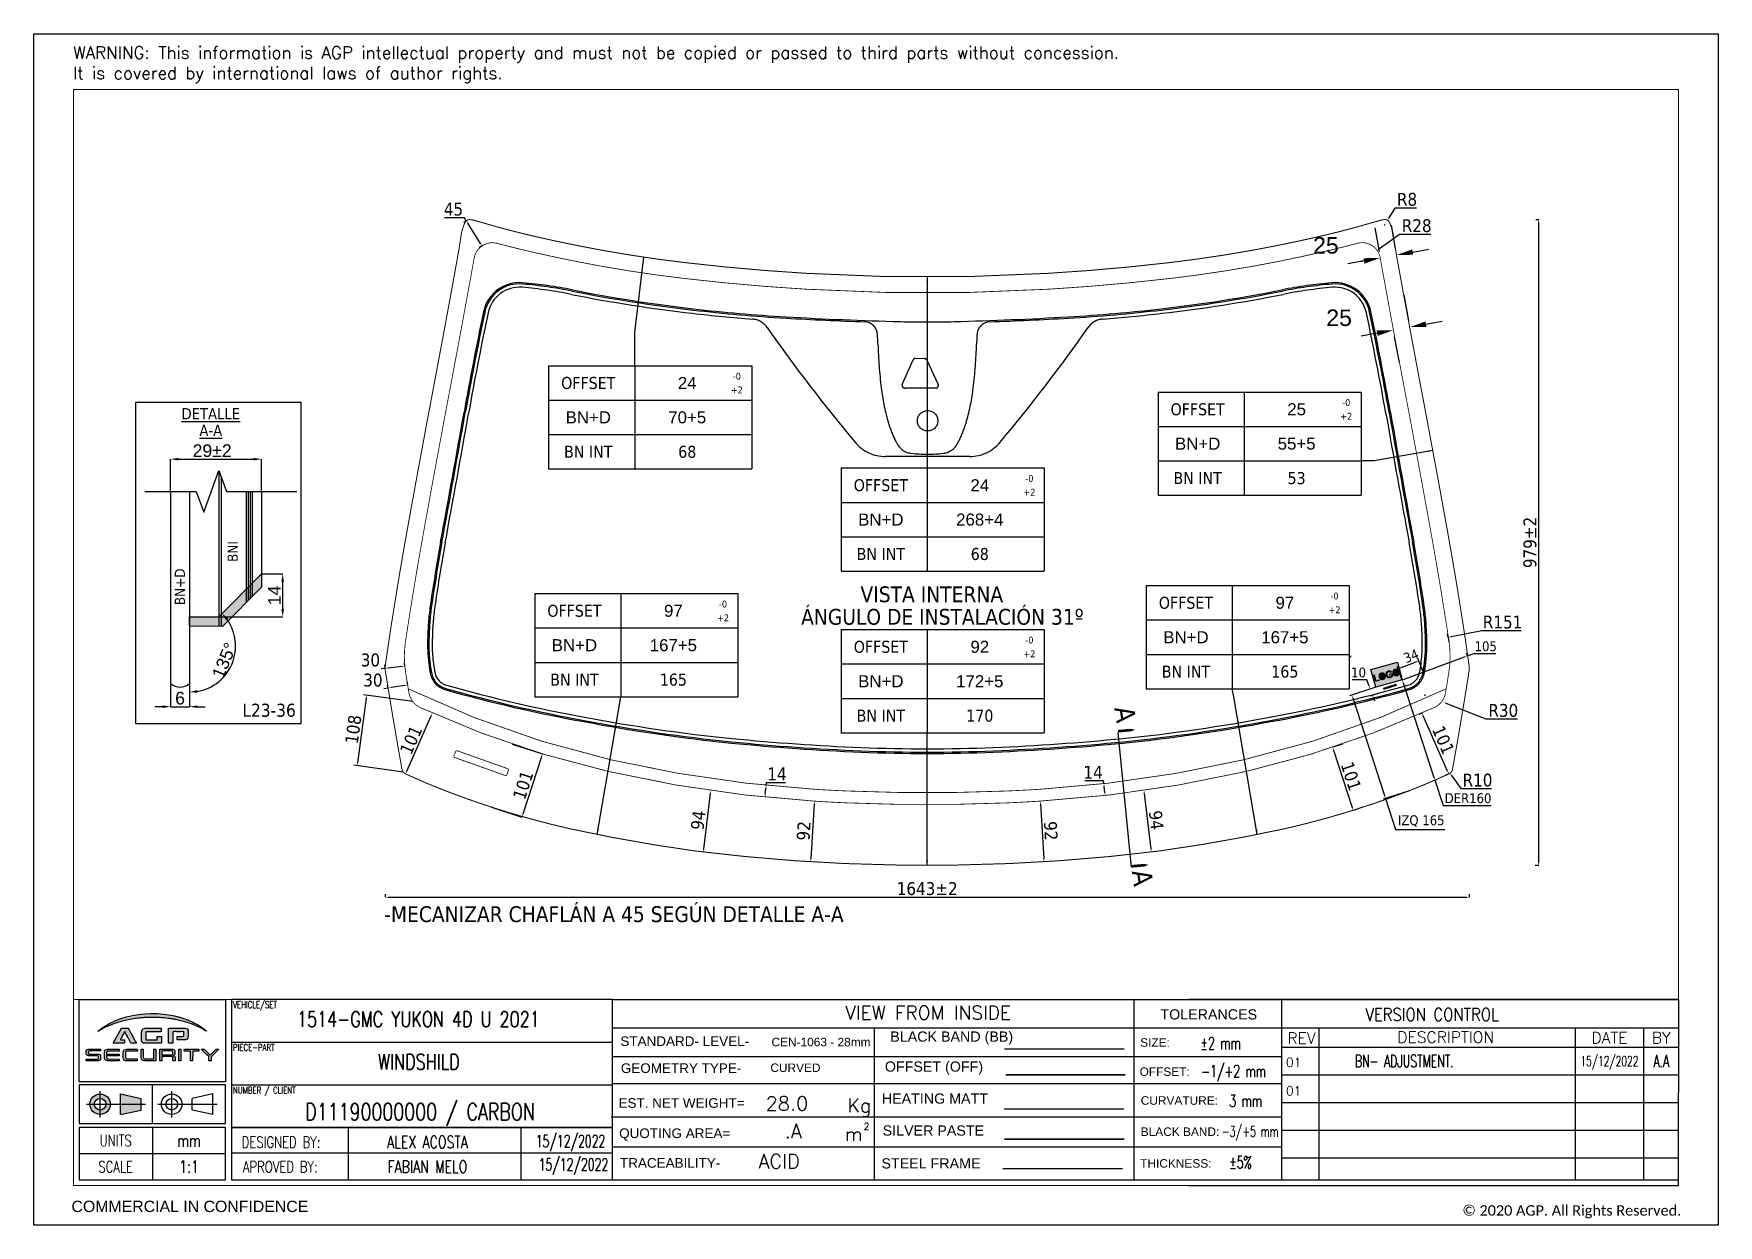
# Paper-space layout 'Layout2-Layout1' of a CAD drawing. Header units: millimetres. Extents: x 0 to 297, y 0 to 210.
# The model-space entities are those that its viewports show. They can reach past a viewport. Long polylines and large blocks are cut down to what shows.
import ezdxf
from ezdxf.enums import TextEntityAlignment as Align

# ---------------------------------------------------------------- set-up
doc = ezdxf.new("R2010")
doc.units = ezdxf.units.MM
doc.linetypes.add('PHANTOM', pattern=[63.5, 31.75, -6.35, 6.35, -6.35, 6.35, -6.35])
for name, color, linetype in [('BN INT', 4, 'PHANTOM'), ('DIM10', 7, 'Continuous'), ('OFFSET', 6, 'Continuous'), ('PERIMETRO', 5, 'Continuous'), ('PHANTOM', 1, 'PHANTOM')]:
    doc.layers.add(name, color=color, linetype=linetype)
doc.styles.add('1', font='tahoma.ttf')
doc.styles.add('AGP', font='romans.shx')
doc.styles.add('ROMANS', font='romans.shx')
doc.styles.get("Standard").update_dxf_attribs({"font": 'arial.ttf'})
doc.styles.add('TECHNIC', font='tahoma.ttf')
doc.styles.add('USER1', font='arial.ttf', dxfattribs={"width": 0.75})
doc.dimstyles.new('DIM10', dxfattribs={"dimscale": 7.5, "dimtxt": 2.5, "dimasz": 1, "dimexe": 0, "dimexo": 0, "dimgap": 0.4, "dimtad": 1, "dimtoh": 1, "dimdec": 0, "dimzin": 0, "dimdsep": 46, "dimtxsty": 'TECHNIC', "dimcen": 0.1, "dimdle": 1.25, "dimclre": 7, "dimclrt": 7, "dimazin": 0, "dimtfac": 2, "dimtdec": 0, "dimtofl": 0, "dimtmove": 0, "dimatfit": 3, "dimfxl": 1, "dimtvp": 1.5, "dimtolj": 1, "dimtzin": 0, "dimarcsym": 0})
doc.dimstyles.new('ISO-25', dxfattribs={"dimtxt": 2.5, "dimasz": 2.5, "dimexe": 1.25, "dimexo": 0.625, "dimtad": 1, "dimtxsty": 'Standard', "dimcen": 2.5, "dimadec": 0, "dimazin": 0, "dimtfac": 1, "dimtmove": 0, "dimatfit": 3, "dimfxl": 1, "dimarcsym": 0})
doc.dimstyles.new('ISO-25$0', dxfattribs={"dimtxt": 25, "dimasz": 25, "dimexe": 10, "dimexo": 50, "dimgap": 15, "dimtad": 1, "dimtih": 1, "dimtoh": 1, "dimdec": 0, "dimtxsty": 'Standard', "dimcen": 0, "dimclrd": 256, "dimclre": 256, "dimclrt": 256, "dimadec": 0, "dimazin": 0, "dimtfac": 1, "dimtdec": 0, "dimtofl": 0, "dimtmove": 0, "dimatfit": 3, "dimfxl": 1, "dimlwd": -1, "dimlwe": -1, "dimarcsym": 0})

psp = doc.layouts.new('Layout2-Layout1')

msp = doc.modelspace()

# ---------------------------------------------------------------- texts
at = {"layer": 'DIM10'}
for s, height, rotation, style, p in [('VISTA INTERNA', 24, 0, 'TECHNIC', (1355.7, 827.8)), ('ÁNGULO DE INSTALACIÓN 31º', 24, 0, 'TECHNIC', (1265.7, 793.7)), ('A', 30, 278.6794, '1', (1740.5, 667.6)), ('A', 30, 278.6794, '1', (1766.8, 420)), ('-MECANIZAR CHAFLÁN A 45 SEGÚN DETALLE A-A', 24, 0, 'TECHNIC', (633.7, 343.1))]:
    msp.add_text(s, height=height, rotation=rotation, dxfattribs=dict(at, style=style)).set_placement(p)

# ---------------------------------------------------------------- blocks, each defined once
blk = doc.blocks.new('PA4-2020')
h = blk.add_hatch(color=133)
edge = h.paths.add_edge_path()
edge.add_spline(control_points=[(25.81, 31.46), (25.8, 31.36), (25.81, 29.81), (25.81, 29.63), (25.81, 29.63), (25.81, 29.38), (25.79, 29.39), (25.88, 29.39), (25.88, 29.39), (25.97, 29.39), (26.09, 29.39), (26.18, 29.39), (26.18, 29.39), (26.2, 29.46), (26.19, 31.06), (26.19, 31.34), (26.19, 31.34), (26.19, 31.34), (26.18, 31.43), (26.18, 31.43), (26.18, 31.43), (26.18, 31.43), (26.18, 31.44), (26.18, 31.44), (26.18, 31.44), (26.18, 31.44), (26.18, 31.45), (26.18, 31.45), (26.18, 31.45), (26.18, 31.47), (25.85, 31.46), (25.81, 31.46)], knot_values=[0, 0, 0, 0, 0.111111, 0.111111, 0.111111, 0.111111, 0.222222, 0.222222, 0.222222, 0.222222, 0.333333, 0.333333, 0.333333, 0.333333, 0.444444, 0.444444, 0.444444, 0.444444, 0.555556, 0.555556, 0.555556, 0.555556, 0.666667, 0.666667, 0.666667, 0.666667, 0.777778, 0.777778, 0.777778, 0.777778, 1, 1, 1, 1], degree=3, periodic=0)
edge = h.paths.add_edge_path()
edge.add_spline(control_points=[(30.1, 31.46), (30.01, 31.46), (29.87, 31.47), (29.78, 31.46), (29.78, 31.46), (29.79, 31.44), (30.68, 30.55), (30.73, 30.51), (30.73, 30.51), (30.73, 30.51), (31.09, 30.15), (31.09, 30.15), (31.09, 30.15), (31.11, 30.13), (31.13, 30.11), (31.14, 30.08), (31.14, 30.08), (31.14, 30.08), (31.14, 29.48), (31.14, 29.48), (31.14, 29.48), (31.14, 29.44), (31.13, 29.4), (31.16, 29.39), (31.16, 29.39), (31.16, 29.39), (31.51, 29.39), (31.51, 29.39), (31.51, 29.39), (31.52, 29.45), (31.51, 29.92), (31.51, 30.03), (31.51, 30.03), (31.51, 30.09), (31.51, 30.09), (31.54, 30.12), (31.54, 30.12), (31.54, 30.12), (32.75, 31.34), (32.75, 31.34), (32.75, 31.34), (32.78, 31.37), (32.84, 31.43), (32.85, 31.46), (32.85, 31.46), (32.74, 31.46), (32.63, 31.46), (32.52, 31.46), (32.52, 31.46), (32.45, 31.46), (32.41, 31.47), (32.37, 31.43), (32.37, 31.43), (32.37, 31.43), (31.41, 30.47), (31.41, 30.47), (31.41, 30.47), (31.38, 30.44), (31.35, 30.4), (31.32, 30.39), (31.32, 30.39), (31.32, 30.39), (30.34, 31.38), (30.34, 31.38), (30.34, 31.38), (30.24, 31.48), (30.29, 31.46), (30.1, 31.46)], knot_values=[0, 0, 0, 0, 0.055556, 0.055556, 0.055556, 0.055556, 0.111111, 0.111111, 0.111111, 0.111111, 0.166667, 0.166667, 0.166667, 0.166667, 0.222222, 0.222222, 0.222222, 0.222222, 0.277778, 0.277778, 0.277778, 0.277778, 0.333333, 0.333333, 0.333333, 0.333333, 0.388889, 0.388889, 0.388889, 0.388889, 0.444444, 0.444444, 0.444444, 0.444444, 0.5, 0.5, 0.5, 0.5, 0.555556, 0.555556, 0.555556, 0.555556, 0.611111, 0.611111, 0.611111, 0.611111, 0.666667, 0.666667, 0.666667, 0.666667, 0.722222, 0.722222, 0.722222, 0.722222, 0.777778, 0.777778, 0.777778, 0.777778, 0.833333, 0.833333, 0.833333, 0.833333, 0.888889, 0.888889, 0.888889, 0.888889, 1, 1, 1, 1], degree=3, periodic=0)
edge = h.paths.add_edge_path()
edge.add_spline(control_points=[(26.8, 31.46), (26.79, 31.4), (26.79, 31.2), (26.79, 31.12), (26.79, 31.12), (26.79, 31.12), (27.89, 31.12), (27.89, 31.12), (27.89, 31.12), (27.91, 31.06), (27.89, 29.53), (27.9, 29.39), (27.9, 29.39), (27.9, 29.39), (28.26, 29.39), (28.26, 29.39), (28.26, 29.39), (28.26, 29.39), (28.27, 31.12), (28.27, 31.12), (28.27, 31.12), (28.27, 31.12), (29.37, 31.12), (29.37, 31.12), (29.37, 31.12), (29.37, 31.12), (29.37, 31.46), (29.37, 31.46), (29.37, 31.46), (29.37, 31.46), (26.8, 31.46), (26.8, 31.46)], knot_values=[0, 0, 0, 0, 0.111111, 0.111111, 0.111111, 0.111111, 0.222222, 0.222222, 0.222222, 0.222222, 0.333333, 0.333333, 0.333333, 0.333333, 0.444444, 0.444444, 0.444444, 0.444444, 0.555556, 0.555556, 0.555556, 0.555556, 0.666667, 0.666667, 0.666667, 0.666667, 0.777778, 0.777778, 0.777778, 0.777778, 1, 1, 1, 1], degree=3, periodic=0)
edge = h.paths.add_edge_path()
edge.add_spline(control_points=[(16.4, 30.76), (16.4, 30.98), (16.5, 31.12), (16.72, 31.12), (16.72, 31.12), (16.72, 31.12), (18.51, 31.12), (18.51, 31.12), (18.51, 31.12), (18.51, 31.21), (18.51, 31.38), (18.5, 31.46), (18.5, 31.46), (18.5, 31.46), (16.68, 31.46), (16.68, 31.46), (16.68, 31.46), (15.95, 31.46), (16.03, 30.93), (16.03, 30.39), (16.03, 30.39), (16.03, 30.11), (16, 29.82), (16.13, 29.62), (16.13, 29.62), (16.29, 29.39), (16.52, 29.39), (16.77, 29.39), (16.77, 29.39), (17.35, 29.39), (17.93, 29.39), (18.5, 29.39), (18.5, 29.39), (18.51, 29.49), (18.51, 29.66), (18.5, 29.74), (18.5, 29.74), (18.5, 29.74), (16.72, 29.74), (16.72, 29.74), (16.72, 29.74), (16.44, 29.74), (16.4, 29.93), (16.4, 30.15), (16.4, 30.15), (16.4, 30.15), (16.4, 30.76), (16.4, 30.76)], knot_values=[0, 0, 0, 0, 0.076923, 0.076923, 0.076923, 0.076923, 0.153846, 0.153846, 0.153846, 0.153846, 0.230769, 0.230769, 0.230769, 0.230769, 0.307692, 0.307692, 0.307692, 0.307692, 0.384615, 0.384615, 0.384615, 0.384615, 0.461538, 0.461538, 0.461538, 0.461538, 0.538462, 0.538462, 0.538462, 0.538462, 0.615385, 0.615385, 0.615385, 0.615385, 0.692308, 0.692308, 0.692308, 0.692308, 0.769231, 0.769231, 0.769231, 0.769231, 0.846154, 0.846154, 0.846154, 0.846154, 1, 1, 1, 1], degree=3, periodic=0)
edge = h.paths.add_edge_path()
edge.add_spline(control_points=[(19.18, 31.46), (19.17, 31.37), (19.18, 30.04), (19.18, 30.01), (19.18, 30.01), (19.19, 29.97), (19.19, 29.9), (19.19, 29.87), (19.19, 29.87), (19.23, 29.68), (19.31, 29.53), (19.49, 29.45), (19.49, 29.45), (19.65, 29.38), (19.83, 29.39), (20.02, 29.39), (20.02, 29.39), (20.02, 29.39), (21.19, 29.39), (21.19, 29.39), (21.19, 29.39), (21.37, 29.39), (21.58, 29.39), (21.77, 29.4), (21.77, 29.4), (21.77, 29.4), (21.77, 31.46), (21.77, 31.46), (21.77, 31.46), (21.77, 31.46), (21.4, 31.46), (21.4, 31.46), (21.4, 31.46), (21.4, 31.46), (21.4, 29.74), (21.4, 29.74), (21.4, 29.74), (21.35, 29.73), (20.22, 29.74), (20.06, 29.74), (20.06, 29.74), (19.77, 29.74), (19.56, 29.71), (19.56, 30.13), (19.56, 30.13), (19.55, 30.28), (19.56, 30.43), (19.56, 30.58), (19.56, 30.58), (19.56, 30.75), (19.56, 31.33), (19.55, 31.46), (19.55, 31.46), (19.55, 31.46), (19.18, 31.46), (19.18, 31.46)], knot_values=[0, 0, 0, 0, 0.066667, 0.066667, 0.066667, 0.066667, 0.133333, 0.133333, 0.133333, 0.133333, 0.2, 0.2, 0.2, 0.2, 0.266667, 0.266667, 0.266667, 0.266667, 0.333333, 0.333333, 0.333333, 0.333333, 0.4, 0.4, 0.4, 0.4, 0.466667, 0.466667, 0.466667, 0.466667, 0.533333, 0.533333, 0.533333, 0.533333, 0.6, 0.6, 0.6, 0.6, 0.666667, 0.666667, 0.666667, 0.666667, 0.733333, 0.733333, 0.733333, 0.733333, 0.8, 0.8, 0.8, 0.8, 0.866667, 0.866667, 0.866667, 0.866667, 1, 1, 1, 1], degree=3, periodic=0)
edge = h.paths.add_edge_path()
edge.add_spline(control_points=[(24.59, 30.14), (24.68, 30.14), (24.76, 30.07), (24.78, 29.99), (24.78, 29.99), (24.83, 29.8), (24.72, 29.4), (24.86, 29.39), (24.86, 29.39), (24.95, 29.39), (25.11, 29.39), (25.2, 29.39), (25.2, 29.39), (25.2, 29.41), (25.18, 29.42), (25.17, 29.45), (25.17, 29.45), (25.14, 29.52), (25.18, 29.86), (25.15, 29.99), (25.15, 29.99), (25.13, 30.12), (25.09, 30.22), (24.96, 30.28), (24.96, 30.28), (24.93, 30.29), (24.88, 30.3), (24.85, 30.32), (24.85, 30.32), (24.91, 30.34), (24.95, 30.34), (25, 30.39), (25, 30.39), (25.09, 30.46), (25.12, 30.59), (25.12, 30.7), (25.12, 30.7), (25.13, 30.89), (25.14, 31.15), (25.06, 31.29), (25.06, 31.29), (25.02, 31.36), (24.89, 31.46), (24.79, 31.45), (24.79, 31.45), (24.79, 31.45), (23.07, 31.45), (23.07, 31.45), (23.07, 31.45), (22.89, 31.45), (22.66, 31.46), (22.49, 31.45), (22.49, 31.45), (22.49, 31.45), (22.49, 29.41), (22.49, 29.41), (22.49, 29.41), (22.49, 29.41), (22.84, 29.4), (22.84, 29.4), (22.84, 29.4), (22.86, 29.49), (22.82, 30.08), (22.85, 30.15), (22.85, 30.15), (22.91, 30.17), (24.26, 30.16), (24.5, 30.16), (24.5, 30.16), (24.51, 30.16), (24.53, 30.16), (24.55, 30.16), (24.55, 30.16), (24.58, 30.16), (24.58, 30.15), (24.59, 30.14)], knot_values=[0, 0, 0, 0, 0.05, 0.05, 0.05, 0.05, 0.1, 0.1, 0.1, 0.1, 0.15, 0.15, 0.15, 0.15, 0.2, 0.2, 0.2, 0.2, 0.25, 0.25, 0.25, 0.25, 0.3, 0.3, 0.3, 0.3, 0.35, 0.35, 0.35, 0.35, 0.4, 0.4, 0.4, 0.4, 0.45, 0.45, 0.45, 0.45, 0.5, 0.5, 0.5, 0.5, 0.55, 0.55, 0.55, 0.55, 0.6, 0.6, 0.6, 0.6, 0.65, 0.65, 0.65, 0.65, 0.7, 0.7, 0.7, 0.7, 0.75, 0.75, 0.75, 0.75, 0.8, 0.8, 0.8, 0.8, 0.85, 0.85, 0.85, 0.85, 0.9, 0.9, 0.9, 0.9, 1, 1, 1, 1], degree=3, periodic=0)
edge = h.paths.add_edge_path(flags=16)
edge.add_spline(control_points=[(22.85, 31.1), (22.85, 31.15), (22.85, 31.15), (22.89, 31.15), (22.89, 31.15), (22.89, 31.15), (24.52, 31.15), (24.52, 31.15), (24.52, 31.15), (24.68, 31.15), (24.76, 31.08), (24.76, 30.92), (24.76, 30.92), (24.76, 30.61), (24.81, 30.44), (24.46, 30.44), (24.46, 30.44), (24.46, 30.44), (22.85, 30.44), (22.85, 30.44), (22.85, 30.44), (22.85, 30.44), (22.85, 31.1), (22.85, 31.1)], knot_values=[0, 0, 0, 0, 0.142857, 0.142857, 0.142857, 0.142857, 0.285714, 0.285714, 0.285714, 0.285714, 0.428571, 0.428571, 0.428571, 0.428571, 0.571429, 0.571429, 0.571429, 0.571429, 0.714286, 0.714286, 0.714286, 0.714286, 1, 1, 1, 1], degree=3, periodic=0)
edge = h.paths.add_edge_path()
edge.add_spline(control_points=[(9.47, 29.4), (9.58, 29.39), (10.87, 29.39), (11.1, 29.39), (11.1, 29.39), (11.27, 29.39), (11.47, 29.38), (11.64, 29.4), (11.64, 29.4), (11.8, 29.41), (11.92, 29.46), (11.99, 29.59), (11.99, 29.59), (12.06, 29.72), (12.04, 29.92), (12.04, 30.08), (12.04, 30.08), (12.04, 30.52), (11.87, 30.59), (11.46, 30.59), (11.46, 30.59), (11.46, 30.59), (10.1, 30.59), (10.1, 30.59), (10.1, 30.59), (10.01, 30.59), (9.95, 30.59), (9.9, 30.65), (9.9, 30.65), (9.82, 30.73), (9.82, 31), (9.89, 31.08), (9.89, 31.08), (9.98, 31.18), (10.21, 31.15), (10.37, 31.15), (10.37, 31.15), (10.89, 31.15), (11.49, 31.14), (11.99, 31.15), (11.99, 31.15), (11.99, 31.15), (11.99, 31.46), (11.99, 31.46), (11.99, 31.46), (11.81, 31.47), (9.94, 31.46), (9.82, 31.45), (9.82, 31.45), (9.44, 31.42), (9.46, 31.01), (9.47, 30.72), (9.47, 30.72), (9.5, 30.27), (9.82, 30.3), (10.13, 30.3), (10.13, 30.3), (10.49, 30.3), (10.85, 30.3), (11.22, 30.3), (11.22, 30.3), (11.61, 30.3), (11.68, 30.31), (11.67, 29.93), (11.67, 29.93), (11.67, 29.71), (11.52, 29.7), (11.36, 29.7), (11.36, 29.7), (11.1, 29.7), (9.57, 29.71), (9.47, 29.7), (9.47, 29.7), (9.47, 29.7), (9.47, 29.4), (9.47, 29.4)], knot_values=[0, 0, 0, 0, 0.05, 0.05, 0.05, 0.05, 0.1, 0.1, 0.1, 0.1, 0.15, 0.15, 0.15, 0.15, 0.2, 0.2, 0.2, 0.2, 0.25, 0.25, 0.25, 0.25, 0.3, 0.3, 0.3, 0.3, 0.35, 0.35, 0.35, 0.35, 0.4, 0.4, 0.4, 0.4, 0.45, 0.45, 0.45, 0.45, 0.5, 0.5, 0.5, 0.5, 0.55, 0.55, 0.55, 0.55, 0.6, 0.6, 0.6, 0.6, 0.65, 0.65, 0.65, 0.65, 0.7, 0.7, 0.7, 0.7, 0.75, 0.75, 0.75, 0.75, 0.8, 0.8, 0.8, 0.8, 0.85, 0.85, 0.85, 0.85, 0.9, 0.9, 0.9, 0.9, 1, 1, 1, 1], degree=3, periodic=0)
edge = h.paths.add_edge_path()
edge.add_spline(control_points=[(13.07, 30.76), (13.07, 30.98), (13.16, 31.11), (13.38, 31.12), (13.38, 31.12), (13.59, 31.13), (13.82, 31.12), (14.03, 31.12), (14.03, 31.12), (14.03, 31.12), (15.25, 31.12), (15.25, 31.12), (15.25, 31.12), (15.28, 31.12), (15.3, 31.11), (15.3, 31.14), (15.3, 31.14), (15.3, 31.14), (15.3, 31.46), (15.3, 31.46), (15.3, 31.46), (15.21, 31.47), (13.79, 31.46), (13.67, 31.46), (13.67, 31.46), (13.4, 31.46), (13.13, 31.49), (12.94, 31.37), (12.94, 31.37), (12.76, 31.26), (12.69, 31.05), (12.69, 30.8), (12.69, 30.8), (12.69, 30.8), (12.69, 30.05), (12.69, 30.05), (12.69, 30.05), (12.69, 29.68), (12.87, 29.4), (13.27, 29.4), (13.27, 29.4), (13.27, 29.4), (15.3, 29.4), (15.3, 29.4), (15.3, 29.4), (15.3, 29.5), (15.3, 29.64), (15.29, 29.73), (15.29, 29.73), (15.29, 29.73), (13.44, 29.74), (13.44, 29.74), (13.44, 29.74), (13.3, 29.74), (13.22, 29.75), (13.15, 29.83), (13.15, 29.83), (13.05, 29.94), (13.06, 30.13), (13.07, 30.28), (13.07, 30.28), (13.07, 30.28), (15.3, 30.28), (15.3, 30.28), (15.3, 30.28), (15.3, 30.38), (15.3, 30.48), (15.29, 30.57), (15.29, 30.57), (15.29, 30.57), (13.07, 30.57), (13.07, 30.57), (13.07, 30.57), (13.07, 30.57), (13.07, 30.76), (13.07, 30.76)], knot_values=[0, 0, 0, 0, 0.05, 0.05, 0.05, 0.05, 0.1, 0.1, 0.1, 0.1, 0.15, 0.15, 0.15, 0.15, 0.2, 0.2, 0.2, 0.2, 0.25, 0.25, 0.25, 0.25, 0.3, 0.3, 0.3, 0.3, 0.35, 0.35, 0.35, 0.35, 0.4, 0.4, 0.4, 0.4, 0.45, 0.45, 0.45, 0.45, 0.5, 0.5, 0.5, 0.5, 0.55, 0.55, 0.55, 0.55, 0.6, 0.6, 0.6, 0.6, 0.65, 0.65, 0.65, 0.65, 0.7, 0.7, 0.7, 0.7, 0.75, 0.75, 0.75, 0.75, 0.8, 0.8, 0.8, 0.8, 0.85, 0.85, 0.85, 0.85, 0.9, 0.9, 0.9, 0.9, 1, 1, 1, 1], degree=3, periodic=0)
edge = h.paths.add_edge_path()
edge.add_spline(control_points=[(12.02, 34.87), (12.18, 34.95), (12.35, 35.06), (12.51, 35.13), (12.51, 35.13), (12.6, 35.18), (12.68, 35.22), (12.76, 35.26), (12.76, 35.26), (12.85, 35.3), (12.93, 35.34), (13.01, 35.38), (13.01, 35.38), (13.16, 35.46), (13.64, 35.66), (13.8, 35.73), (13.8, 35.73), (13.89, 35.76), (13.98, 35.79), (14.07, 35.83), (14.07, 35.83), (14.26, 35.91), (14.44, 35.97), (14.63, 36.03), (14.63, 36.03), (14.8, 36.1), (15.01, 36.16), (15.2, 36.22), (15.2, 36.22), (15.55, 36.32), (16.03, 36.46), (16.38, 36.53), (16.38, 36.53), (16.97, 36.66), (18.02, 36.87), (18.63, 36.92), (18.63, 36.92), (18.87, 36.94), (19.06, 36.97), (19.31, 36.99), (19.31, 36.99), (19.43, 37), (19.55, 37.01), (19.66, 37.02), (19.66, 37.02), (19.78, 37.02), (19.91, 37.03), (20.02, 37.04), (20.02, 37.04), (20.14, 37.04), (20.28, 37.04), (20.39, 37.05), (20.39, 37.05), (20.6, 37.07), (21.69, 37.06), (21.87, 37.05), (21.87, 37.05), (21.87, 37.05), (22.59, 37.02), (22.59, 37.02), (22.59, 37.02), (22.82, 37.01), (23.07, 36.98), (23.3, 36.97), (23.3, 36.97), (23.3, 36.97), (23.89, 36.9), (23.89, 36.9), (23.89, 36.9), (23.91, 36.9), (23.94, 36.89), (23.96, 36.89), (23.96, 36.89), (24.19, 36.86), (24.41, 36.83), (24.62, 36.79), (24.62, 36.79), (24.81, 36.76), (25.11, 36.72), (25.27, 36.68), (25.27, 36.68), (25.67, 36.59), (26.09, 36.51), (26.49, 36.4), (26.49, 36.4), (26.88, 36.29), (27.27, 36.19), (27.65, 36.05), (27.65, 36.05), (28.17, 35.88), (28.77, 35.65), (29.26, 35.41), (29.26, 35.41), (29.6, 35.25), (29.93, 35.08), (30.26, 34.9), (30.26, 34.9), (30.32, 34.86), (30.7, 34.63), (30.73, 34.62), (30.73, 34.62), (30.71, 34.66), (30.66, 34.69), (30.62, 34.72), (30.62, 34.72), (30.37, 34.94), (30.12, 35.13), (29.84, 35.33), (29.84, 35.33), (29.19, 35.77), (28.5, 36.14), (27.78, 36.45), (27.78, 36.45), (27.49, 36.58), (26.92, 36.8), (26.63, 36.89), (26.63, 36.89), (26.43, 36.95), (26.24, 37.02), (26.02, 37.08), (26.02, 37.08), (25.81, 37.14), (25.6, 37.2), (25.4, 37.25), (25.4, 37.25), (24.96, 37.35), (24.53, 37.44), (24.07, 37.52), (24.07, 37.52), (21.4, 37.97), (18.18, 37.76), (15.63, 36.86), (15.63, 36.86), (15.43, 36.8), (15.23, 36.72), (15.04, 36.65), (15.04, 36.65), (14.81, 36.56), (14.56, 36.46), (14.34, 36.36), (14.34, 36.36), (13.68, 36.05), (13.02, 35.7), (12.44, 35.28), (12.44, 35.28), (12.27, 35.17), (12.12, 35.06), (11.98, 34.95), (11.98, 34.95), (11.92, 34.9), (11.58, 34.63), (11.56, 34.59), (11.56, 34.59), (11.56, 34.59), (12.02, 34.87), (12.02, 34.87)], knot_values=[0, 0, 0, 0, 0.025, 0.025, 0.025, 0.025, 0.05, 0.05, 0.05, 0.05, 0.075, 0.075, 0.075, 0.075, 0.1, 0.1, 0.1, 0.1, 0.125, 0.125, 0.125, 0.125, 0.15, 0.15, 0.15, 0.15, 0.175, 0.175, 0.175, 0.175, 0.2, 0.2, 0.2, 0.2, 0.225, 0.225, 0.225, 0.225, 0.25, 0.25, 0.25, 0.25, 0.275, 0.275, 0.275, 0.275, 0.3, 0.3, 0.3, 0.3, 0.325, 0.325, 0.325, 0.325, 0.35, 0.35, 0.35, 0.35, 0.375, 0.375, 0.375, 0.375, 0.4, 0.4, 0.4, 0.4, 0.425, 0.425, 0.425, 0.425, 0.45, 0.45, 0.45, 0.45, 0.475, 0.475, 0.475, 0.475, 0.5, 0.5, 0.5, 0.5, 0.525, 0.525, 0.525, 0.525, 0.55, 0.55, 0.55, 0.55, 0.575, 0.575, 0.575, 0.575, 0.6, 0.6, 0.6, 0.6, 0.625, 0.625, 0.625, 0.625, 0.65, 0.65, 0.65, 0.65, 0.675, 0.675, 0.675, 0.675, 0.7, 0.7, 0.7, 0.7, 0.725, 0.725, 0.725, 0.725, 0.75, 0.75, 0.75, 0.75, 0.775, 0.775, 0.775, 0.775, 0.8, 0.8, 0.8, 0.8, 0.825, 0.825, 0.825, 0.825, 0.85, 0.85, 0.85, 0.85, 0.875, 0.875, 0.875, 0.875, 0.9, 0.9, 0.9, 0.9, 0.925, 0.925, 0.925, 0.925, 0.95, 0.95, 0.95, 0.95, 1, 1, 1, 1], degree=3, periodic=0)
h = blk.add_hatch(color=251)
edge = h.paths.add_edge_path()
edge.add_spline(control_points=[(15.52, 33.11), (15.53, 33.16), (15.59, 33.25), (15.62, 33.3), (15.62, 33.3), (15.62, 33.3), (16.29, 34.56), (16.29, 34.56), (16.29, 34.56), (16.31, 34.55), (16.82, 33.58), (16.85, 33.54), (16.85, 33.54), (16.94, 33.36), (17.03, 33.2), (17.12, 33.03), (17.12, 33.03), (17.21, 32.86), (17.31, 32.68), (17.4, 32.52), (17.4, 32.52), (17.68, 32.51), (18.05, 32.51), (18.34, 32.51), (18.34, 32.51), (18.33, 32.56), (18.02, 33.1), (17.97, 33.19), (17.97, 33.19), (17.84, 33.43), (17.74, 33.62), (17.61, 33.86), (17.61, 33.86), (17.37, 34.28), (17.13, 34.75), (16.88, 35.19), (16.88, 35.19), (16.88, 35.19), (15.71, 35.19), (15.71, 35.19), (15.71, 35.19), (15.71, 35.19), (14.25, 32.51), (14.25, 32.51), (14.25, 32.51), (14.25, 32.51), (16.23, 32.51), (16.23, 32.51), (16.23, 32.51), (16.24, 32.61), (16.24, 32.97), (16.24, 33.09), (16.24, 33.09), (16.24, 33.12), (16.2, 33.11), (16.17, 33.11), (16.17, 33.11), (16.17, 33.11), (15.52, 33.11), (15.52, 33.11)], knot_values=[0, 0, 0, 0, 0.0625, 0.0625, 0.0625, 0.0625, 0.125, 0.125, 0.125, 0.125, 0.1875, 0.1875, 0.1875, 0.1875, 0.25, 0.25, 0.25, 0.25, 0.3125, 0.3125, 0.3125, 0.3125, 0.375, 0.375, 0.375, 0.375, 0.4375, 0.4375, 0.4375, 0.4375, 0.5, 0.5, 0.5, 0.5, 0.5625, 0.5625, 0.5625, 0.5625, 0.625, 0.625, 0.625, 0.625, 0.6875, 0.6875, 0.6875, 0.6875, 0.75, 0.75, 0.75, 0.75, 0.8125, 0.8125, 0.8125, 0.8125, 0.875, 0.875, 0.875, 0.875, 1, 1, 1, 1], degree=3, periodic=0)
edge = h.paths.add_edge_path()
edge.add_spline(control_points=[(24.79, 34.54), (25.02, 34.56), (25.27, 34.55), (25.5, 34.55), (25.5, 34.55), (25.74, 34.55), (25.97, 34.55), (26.21, 34.55), (26.21, 34.55), (26.63, 34.55), (26.72, 34.6), (26.72, 34.34), (26.72, 34.34), (26.72, 34.22), (26.72, 34.1), (26.72, 33.99), (26.72, 33.99), (26.72, 33.88), (26.73, 33.75), (26.62, 33.73), (26.62, 33.73), (26.59, 33.7), (25.66, 33.72), (25.55, 33.72), (25.55, 33.72), (25.55, 33.72), (25.55, 33.14), (25.55, 33.14), (25.55, 33.14), (25.55, 33.14), (26.81, 33.13), (26.81, 33.13), (26.81, 33.13), (26.86, 33.13), (26.96, 33.15), (27, 33.14), (27, 33.14), (27.09, 33.13), (27.24, 33.19), (27.29, 33.23), (27.29, 33.23), (27.54, 33.42), (27.48, 33.84), (27.48, 34.16), (27.48, 34.16), (27.48, 34.69), (27.55, 35.1), (27.01, 35.18), (27.01, 35.18), (26.89, 35.19), (24.98, 35.18), (24.77, 35.18), (24.77, 35.18), (24.61, 35.18), (24.15, 35.17), (24.03, 35.18), (24.03, 35.18), (24.03, 35.18), (24.02, 32.52), (24.02, 32.52), (24.02, 32.52), (24.02, 32.52), (24.78, 32.52), (24.78, 32.52), (24.78, 32.52), (24.79, 32.64), (24.78, 33.81), (24.78, 34.04), (24.78, 34.04), (24.78, 34.04), (24.78, 34.51), (24.78, 34.51), (24.78, 34.51), (24.78, 34.54), (24.78, 34.53), (24.79, 34.54)], knot_values=[0, 0, 0, 0, 0.05, 0.05, 0.05, 0.05, 0.1, 0.1, 0.1, 0.1, 0.15, 0.15, 0.15, 0.15, 0.2, 0.2, 0.2, 0.2, 0.25, 0.25, 0.25, 0.25, 0.3, 0.3, 0.3, 0.3, 0.35, 0.35, 0.35, 0.35, 0.4, 0.4, 0.4, 0.4, 0.45, 0.45, 0.45, 0.45, 0.5, 0.5, 0.5, 0.5, 0.55, 0.55, 0.55, 0.55, 0.6, 0.6, 0.6, 0.6, 0.65, 0.65, 0.65, 0.65, 0.7, 0.7, 0.7, 0.7, 0.75, 0.75, 0.75, 0.75, 0.8, 0.8, 0.8, 0.8, 0.85, 0.85, 0.85, 0.85, 0.9, 0.9, 0.9, 0.9, 1, 1, 1, 1], degree=3, periodic=0)
edge = h.paths.add_edge_path()
edge.add_spline(control_points=[(19.75, 32.52), (19.75, 32.52), (22.76, 32.52), (22.76, 32.52), (22.76, 32.52), (22.76, 32.52), (22.76, 33.72), (22.76, 33.72), (22.76, 33.72), (22.7, 33.73), (22.06, 33.73), (22.01, 33.72), (22.01, 33.72), (22.01, 33.72), (22.01, 33.14), (22.01, 33.14), (22.01, 33.14), (22, 33.09), (22.01, 33.13), (21.99, 33.11), (21.99, 33.11), (21.87, 33.11), (21.73, 33.11), (21.61, 33.11), (21.61, 33.11), (21.41, 33.11), (20.14, 33.1), (20.09, 33.12), (20.09, 33.12), (19.98, 33.16), (20.01, 33.3), (20.01, 33.42), (20.01, 33.42), (20.01, 33.67), (20.01, 33.93), (20.01, 34.18), (20.01, 34.18), (20.01, 34.54), (20.05, 34.55), (20.41, 34.55), (20.41, 34.55), (20.41, 34.55), (21.93, 34.55), (21.93, 34.55), (21.93, 34.55), (22.09, 34.55), (22.58, 34.54), (22.69, 34.55), (22.69, 34.55), (22.7, 34.6), (22.7, 35.15), (22.69, 35.18), (22.69, 35.18), (22.56, 35.19), (22.41, 35.18), (22.28, 35.18), (22.28, 35.18), (22.28, 35.18), (20.2, 35.18), (20.2, 35.18), (20.2, 35.18), (19.67, 35.18), (19.31, 35.08), (19.24, 34.49), (19.24, 34.49), (19.23, 34.37), (19.24, 34.2), (19.24, 34.07), (19.24, 34.07), (19.24, 33.94), (19.24, 33.8), (19.24, 33.66), (19.24, 33.66), (19.24, 33.52), (19.24, 33.39), (19.24, 33.25), (19.24, 33.25), (19.24, 33.01), (19.25, 32.76), (19.44, 32.62), (19.44, 32.62), (19.5, 32.57), (19.65, 32.51), (19.75, 32.52)], knot_values=[0, 0, 0, 0, 0.045455, 0.045455, 0.045455, 0.045455, 0.090909, 0.090909, 0.090909, 0.090909, 0.136364, 0.136364, 0.136364, 0.136364, 0.181818, 0.181818, 0.181818, 0.181818, 0.227273, 0.227273, 0.227273, 0.227273, 0.272727, 0.272727, 0.272727, 0.272727, 0.318182, 0.318182, 0.318182, 0.318182, 0.363636, 0.363636, 0.363636, 0.363636, 0.409091, 0.409091, 0.409091, 0.409091, 0.454545, 0.454545, 0.454545, 0.454545, 0.5, 0.5, 0.5, 0.5, 0.545455, 0.545455, 0.545455, 0.545455, 0.590909, 0.590909, 0.590909, 0.590909, 0.636364, 0.636364, 0.636364, 0.636364, 0.681818, 0.681818, 0.681818, 0.681818, 0.727273, 0.727273, 0.727273, 0.727273, 0.772727, 0.772727, 0.772727, 0.772727, 0.818182, 0.818182, 0.818182, 0.818182, 0.863636, 0.863636, 0.863636, 0.863636, 0.909091, 0.909091, 0.909091, 0.909091, 1, 1, 1, 1], degree=3, periodic=0)
at = {"linetype": 'Continuous'}
h = blk.add_hatch(color=256, dxfattribs=at)
h.paths.add_polyline_path([(11.95, 20.74), (11.95, 19.97, 0.414214), (13.75, 21.77), (12.98, 21.77, -0.414214)])
h.paths.add_polyline_path([(12.98, 21.77), (13.75, 21.77, 0.414214), (11.95, 23.58), (11.95, 22.8, -0.414214)])
h.paths.add_polyline_path([(11.95, 22.8), (11.95, 23.58, 0.414214), (10.14, 21.77), (10.49, 21.77), (10.91, 21.77, -0.414214)])
h.paths.add_polyline_path([(10.91, 21.77), (10.49, 21.77), (10.14, 21.77, 0.414214), (11.95, 19.97), (11.95, 20.74, -0.414214)])
h.paths.add_polyline_path([(19.17, 20.74), (19.17, 21.77), (15.56, 21.77), (15.56, 19.97)])
h.paths.add_polyline_path([(15.56, 23.58), (15.56, 21.77), (19.17, 21.77), (19.17, 22.8)])
for p, q in [((102.3, 40.22, -9.53), (290.24, 40.22, -9.53)), ((194.21, 40.22, 1.4), (194.21, 8.42, -11.14)), ((102.3, 35.21), (220.2, 35.21, -11.29)), ((148.5, 8.42, -5.32), (148.5, 35.21, -5.32)), ((284.05, 35.21), (284.05, 8.42)), ((102.3, 30.19), (220.2, 30.19, -11.29)), ((102.3, 25.39), (220.2, 25.39, -11.29)), ((15.56, 23.58), (19.17, 22.8)), ((15.56, 19.97), (15.56, 23.58)), ((31.79, 23.58), (28.18, 22.8)), ((28.18, 20.74), (28.18, 22.8)), ((31.79, 19.97), (31.79, 23.58)), ((31.79, 20.74), (31.79, 22.8)), ((31.79, 19.97), (28.18, 20.74)), ((102.06, 19.56, -9.53), (220.2, 19.56, -9.53)), ((55.66, 17.66), (55.66, 8.42)), ((86.2, 8.42), (86.2, 17.66)), ((102.3, 13.11, 9.53), (35.08, 13.11)), ((102.22, 14.25), (220.2, 14.25, -11.3)), ((102.3, 8.42), (290.24, 8.42, -18.96))]:
    blk.add_line(p, q)
at = {"color": 7, "linetype": 'Continuous'}
for p, q in [((290.29, 40.22), (203.86, 40.22)), ((290.24, 7.42), (290.29, 40.22)), ((203.81, 7.42), (290.24, 7.42))]:
    blk.add_line(p, q, dxfattribs=at)
at = {"ltscale": 0.1}
blk.add_line((220.2, 40.22), (220.2, 8.42), dxfattribs=at)
at = {"linetype": 'Continuous'}
for p, q in [((35.08, 32.72), (102.3, 32.72, 9.53)), ((220.2, 35.21), (290.29, 35.21)), ((226.86, 8.42, -12.04), (226.86, 35.21, -12.04)), ((272.05, 8.42), (272.05, 35.21)), ((220.2, 31.8), (290.29, 31.8)), ((220.2, 26.92), (290.29, 26.92)), ((21.16, 18.36), (21.16, 25.18)), ((35.08, 25.19), (102.3, 25.19, 9.53)), ((220.2, 22.05), (290.29, 22.05)), ((21.16, 17.67), (21.16, 8.42)), ((220.2, 17.17), (290.29, 17.17)), ((8.24, 13.05), (34.08, 13.05)), ((220.2, 12.3), (290.29, 12.3))]:
    blk.add_line(p, q, dxfattribs=at)
at = {"color": 1, "ltscale": 0.25}
for p, q in [((11.95, 19.45), (11.95, 24.09)), ((24.57, 19.45), (24.57, 24.09)), ((9.53, 21.77), (19.93, 21.77)), ((22.15, 21.77), (32.56, 21.77))]:
    blk.add_line(p, q, dxfattribs=at)
at = {"color": 9}
for p, q in [((19.17, 20.74), (19.17, 22.8)), ((15.56, 19.97), (19.17, 20.74))]:
    blk.add_line(p, q, dxfattribs=at)
for points in [[(0.24, 210.42), (297.24, 210.42), (297.24, 0.42), (0.24, 0.42)], [(0.24, 210.42), (297.24, 210.42), (297.24, 0.42), (0.24, 0.42)], [(34.08, 25.68), (8.24, 25.68), (8.24, 40.22), (34.08, 40.22)]]:
    blk.add_lwpolyline(points, close=True)
at = {"color": 4, "linetype": 'Continuous', "lineweight": 18}
blk.add_lwpolyline([(7.24, 7.42), (290.24, 7.42), (290.24, 200.62), (7.24, 200.62), (7.24, 7.42), (54.24, 7.42)], dxfattribs=at)
at = {"color": 7, "linetype": 'Continuous'}
for points in [[(102.3, 17.66), (102.3, 40.22), (35.08, 40.22), (35.08, 17.66)], [(8.24, 17.67), (8.24, 8.42), (34.08, 8.42), (34.08, 17.67)], [(102.3, 8.42), (102.3, 17.66), (35.08, 17.66), (35.08, 8.42)]]:
    blk.add_lwpolyline(points, close=True, dxfattribs=at)
at = {"color": 1, "linetype": 'PHANTOM', "ltscale": 0.2, "const_width": 0.25}
blk.add_lwpolyline([(171.39, 31.49), (192.53, 31.49)], dxfattribs=at)
at = {"color": 6, "linetype": 'Continuous', "ltscale": 5, "const_width": 0.25}
blk.add_lwpolyline([(171.59, 26.95), (192.72, 26.95)], dxfattribs=at)
at = {"linetype": 'Continuous'}
blk.add_lwpolyline([(8.24, 18.36), (34.08, 18.36), (34.08, 25.18), (8.24, 25.18)], close=True, dxfattribs=at)
at = {"color": 144, "lineweight": 0, "const_width": 0.25}
for points in [[(171.3, 20.9), (192.44, 20.9)], [(171.36, 15.6), (192.5, 15.6)]]:
    blk.add_lwpolyline(points, dxfattribs=at)
at = {"color": 140, "const_width": 0.25}
blk.add_lwpolyline([(192.21, 10.41), (171.08, 10.41)], dxfattribs=at)
for centre, radius in [((11.95, 21.77), 1.81), ((24.57, 21.77), 1.81), ((24.57, 21.77), 1.03)]:
    blk.add_circle(centre, radius)
at = {"color": 9}
blk.add_circle((11.95, 21.77), 1.03, dxfattribs=at)
at = {"color": 133}
for points, knots in [([(12.02, 34.87), (12.18, 34.95), (12.35, 35.06), (12.51, 35.13), (12.51, 35.13), (12.6, 35.18), (12.68, 35.22), (12.76, 35.26), (12.76, 35.26), (12.85, 35.3), (12.93, 35.34), (13.01, 35.38), (13.01, 35.38), (13.16, 35.46), (13.64, 35.66), (13.8, 35.73), (13.8, 35.73), (13.89, 35.76), (13.98, 35.79), (14.07, 35.83), (14.07, 35.83), (14.26, 35.91), (14.44, 35.97), (14.63, 36.03), (14.63, 36.03), (14.8, 36.1), (15.01, 36.16), (15.2, 36.22), (15.2, 36.22), (15.55, 36.32), (16.03, 36.46), (16.38, 36.53), (16.38, 36.53), (16.97, 36.66), (18.02, 36.87), (18.63, 36.92), (18.63, 36.92), (18.87, 36.94), (19.06, 36.97), (19.31, 36.99), (19.31, 36.99), (19.43, 37), (19.55, 37.01), (19.66, 37.02), (19.66, 37.02), (19.78, 37.02), (19.91, 37.03), (20.02, 37.04), (20.02, 37.04), (20.14, 37.04), (20.28, 37.04), (20.39, 37.05), (20.39, 37.05), (20.6, 37.07), (21.69, 37.06), (21.87, 37.05), (21.87, 37.05), (21.87, 37.05), (22.59, 37.02), (22.59, 37.02), (22.59, 37.02), (22.82, 37.01), (23.07, 36.98), (23.3, 36.97), (23.3, 36.97), (23.3, 36.97), (23.89, 36.9), (23.89, 36.9), (23.89, 36.9), (23.91, 36.9), (23.94, 36.89), (23.96, 36.89), (23.96, 36.89), (24.19, 36.86), (24.41, 36.83), (24.62, 36.79), (24.62, 36.79), (24.81, 36.76), (25.11, 36.72), (25.27, 36.68), (25.27, 36.68), (25.67, 36.59), (26.09, 36.51), (26.49, 36.4), (26.49, 36.4), (26.88, 36.29), (27.27, 36.19), (27.65, 36.05), (27.65, 36.05), (28.17, 35.88), (28.77, 35.65), (29.26, 35.41), (29.26, 35.41), (29.6, 35.25), (29.93, 35.08), (30.26, 34.9), (30.26, 34.9), (30.32, 34.86), (30.7, 34.63), (30.73, 34.62), (30.73, 34.62), (30.71, 34.66), (30.66, 34.69), (30.62, 34.72), (30.62, 34.72), (30.37, 34.94), (30.12, 35.13), (29.84, 35.33), (29.84, 35.33), (29.19, 35.77), (28.5, 36.14), (27.78, 36.45), (27.78, 36.45), (27.49, 36.58), (26.92, 36.8), (26.63, 36.89), (26.63, 36.89), (26.43, 36.95), (26.24, 37.02), (26.02, 37.08), (26.02, 37.08), (25.81, 37.14), (25.6, 37.2), (25.4, 37.25), (25.4, 37.25), (24.96, 37.35), (24.53, 37.44), (24.07, 37.52), (24.07, 37.52), (21.4, 37.97), (18.18, 37.76), (15.63, 36.86), (15.63, 36.86), (15.43, 36.8), (15.23, 36.72), (15.04, 36.65), (15.04, 36.65), (14.81, 36.56), (14.56, 36.46), (14.34, 36.36), (14.34, 36.36), (13.68, 36.05), (13.02, 35.7), (12.44, 35.28), (12.44, 35.28), (12.27, 35.17), (12.12, 35.06), (11.98, 34.95), (11.98, 34.95), (11.92, 34.9), (11.58, 34.63), (11.56, 34.59), (11.56, 34.59), (11.56, 34.59), (12.02, 34.87), (12.02, 34.87)], [0, 0, 0, 0, 0.025, 0.025, 0.025, 0.025, 0.05, 0.05, 0.05, 0.05, 0.075, 0.075, 0.075, 0.075, 0.1, 0.1, 0.1, 0.1, 0.125, 0.125, 0.125, 0.125, 0.15, 0.15, 0.15, 0.15, 0.175, 0.175, 0.175, 0.175, 0.2, 0.2, 0.2, 0.2, 0.225, 0.225, 0.225, 0.225, 0.25, 0.25, 0.25, 0.25, 0.275, 0.275, 0.275, 0.275, 0.3, 0.3, 0.3, 0.3, 0.325, 0.325, 0.325, 0.325, 0.35, 0.35, 0.35, 0.35, 0.375, 0.375, 0.375, 0.375, 0.4, 0.4, 0.4, 0.4, 0.425, 0.425, 0.425, 0.425, 0.45, 0.45, 0.45, 0.45, 0.475, 0.475, 0.475, 0.475, 0.5, 0.5, 0.5, 0.5, 0.525, 0.525, 0.525, 0.525, 0.55, 0.55, 0.55, 0.55, 0.575, 0.575, 0.575, 0.575, 0.6, 0.6, 0.6, 0.6, 0.625, 0.625, 0.625, 0.625, 0.65, 0.65, 0.65, 0.65, 0.675, 0.675, 0.675, 0.675, 0.7, 0.7, 0.7, 0.7, 0.725, 0.725, 0.725, 0.725, 0.75, 0.75, 0.75, 0.75, 0.775, 0.775, 0.775, 0.775, 0.8, 0.8, 0.8, 0.8, 0.825, 0.825, 0.825, 0.825, 0.85, 0.85, 0.85, 0.85, 0.875, 0.875, 0.875, 0.875, 0.9, 0.9, 0.9, 0.9, 0.925, 0.925, 0.925, 0.925, 0.95, 0.95, 0.95, 0.95, 1, 1, 1, 1]), ([(9.47, 29.4), (9.58, 29.39), (10.87, 29.39), (11.1, 29.39), (11.1, 29.39), (11.27, 29.39), (11.47, 29.38), (11.64, 29.4), (11.64, 29.4), (11.8, 29.41), (11.92, 29.46), (11.99, 29.59), (11.99, 29.59), (12.06, 29.72), (12.04, 29.92), (12.04, 30.08), (12.04, 30.08), (12.04, 30.52), (11.87, 30.59), (11.46, 30.59), (11.46, 30.59), (11.46, 30.59), (10.1, 30.59), (10.1, 30.59), (10.1, 30.59), (10.01, 30.59), (9.95, 30.59), (9.9, 30.65), (9.9, 30.65), (9.82, 30.73), (9.82, 31), (9.89, 31.08), (9.89, 31.08), (9.98, 31.18), (10.21, 31.15), (10.37, 31.15), (10.37, 31.15), (10.89, 31.15), (11.49, 31.14), (11.99, 31.15), (11.99, 31.15), (11.99, 31.15), (11.99, 31.46), (11.99, 31.46), (11.99, 31.46), (11.81, 31.47), (9.94, 31.46), (9.82, 31.45), (9.82, 31.45), (9.44, 31.42), (9.46, 31.01), (9.47, 30.72), (9.47, 30.72), (9.5, 30.27), (9.82, 30.3), (10.13, 30.3), (10.13, 30.3), (10.49, 30.3), (10.85, 30.3), (11.22, 30.3), (11.22, 30.3), (11.61, 30.3), (11.68, 30.31), (11.67, 29.93), (11.67, 29.93), (11.67, 29.71), (11.52, 29.7), (11.36, 29.7), (11.36, 29.7), (11.1, 29.7), (9.57, 29.71), (9.47, 29.7), (9.47, 29.7), (9.47, 29.7), (9.47, 29.4), (9.47, 29.4)], [0, 0, 0, 0, 0.05, 0.05, 0.05, 0.05, 0.1, 0.1, 0.1, 0.1, 0.15, 0.15, 0.15, 0.15, 0.2, 0.2, 0.2, 0.2, 0.25, 0.25, 0.25, 0.25, 0.3, 0.3, 0.3, 0.3, 0.35, 0.35, 0.35, 0.35, 0.4, 0.4, 0.4, 0.4, 0.45, 0.45, 0.45, 0.45, 0.5, 0.5, 0.5, 0.5, 0.55, 0.55, 0.55, 0.55, 0.6, 0.6, 0.6, 0.6, 0.65, 0.65, 0.65, 0.65, 0.7, 0.7, 0.7, 0.7, 0.75, 0.75, 0.75, 0.75, 0.8, 0.8, 0.8, 0.8, 0.85, 0.85, 0.85, 0.85, 0.9, 0.9, 0.9, 0.9, 1, 1, 1, 1]), ([(13.07, 30.76), (13.07, 30.98), (13.16, 31.11), (13.38, 31.12), (13.38, 31.12), (13.59, 31.13), (13.82, 31.12), (14.03, 31.12), (14.03, 31.12), (14.03, 31.12), (15.25, 31.12), (15.25, 31.12), (15.25, 31.12), (15.28, 31.12), (15.3, 31.11), (15.3, 31.14), (15.3, 31.14), (15.3, 31.14), (15.3, 31.46), (15.3, 31.46), (15.3, 31.46), (15.21, 31.47), (13.79, 31.46), (13.67, 31.46), (13.67, 31.46), (13.4, 31.46), (13.13, 31.49), (12.94, 31.37), (12.94, 31.37), (12.76, 31.26), (12.69, 31.05), (12.69, 30.8), (12.69, 30.8), (12.69, 30.8), (12.69, 30.05), (12.69, 30.05), (12.69, 30.05), (12.69, 29.68), (12.87, 29.4), (13.27, 29.4), (13.27, 29.4), (13.27, 29.4), (15.3, 29.4), (15.3, 29.4), (15.3, 29.4), (15.3, 29.5), (15.3, 29.64), (15.29, 29.73), (15.29, 29.73), (15.29, 29.73), (13.44, 29.74), (13.44, 29.74), (13.44, 29.74), (13.3, 29.74), (13.22, 29.75), (13.15, 29.83), (13.15, 29.83), (13.05, 29.94), (13.06, 30.13), (13.07, 30.28), (13.07, 30.28), (13.07, 30.28), (15.3, 30.28), (15.3, 30.28), (15.3, 30.28), (15.3, 30.38), (15.3, 30.48), (15.29, 30.57), (15.29, 30.57), (15.29, 30.57), (13.07, 30.57), (13.07, 30.57), (13.07, 30.57), (13.07, 30.57), (13.07, 30.76), (13.07, 30.76)], [0, 0, 0, 0, 0.05, 0.05, 0.05, 0.05, 0.1, 0.1, 0.1, 0.1, 0.15, 0.15, 0.15, 0.15, 0.2, 0.2, 0.2, 0.2, 0.25, 0.25, 0.25, 0.25, 0.3, 0.3, 0.3, 0.3, 0.35, 0.35, 0.35, 0.35, 0.4, 0.4, 0.4, 0.4, 0.45, 0.45, 0.45, 0.45, 0.5, 0.5, 0.5, 0.5, 0.55, 0.55, 0.55, 0.55, 0.6, 0.6, 0.6, 0.6, 0.65, 0.65, 0.65, 0.65, 0.7, 0.7, 0.7, 0.7, 0.75, 0.75, 0.75, 0.75, 0.8, 0.8, 0.8, 0.8, 0.85, 0.85, 0.85, 0.85, 0.9, 0.9, 0.9, 0.9, 1, 1, 1, 1]), ([(16.4, 30.76), (16.4, 30.98), (16.5, 31.12), (16.72, 31.12), (16.72, 31.12), (16.72, 31.12), (18.51, 31.12), (18.51, 31.12), (18.51, 31.12), (18.51, 31.21), (18.51, 31.38), (18.5, 31.46), (18.5, 31.46), (18.5, 31.46), (16.68, 31.46), (16.68, 31.46), (16.68, 31.46), (15.95, 31.46), (16.03, 30.93), (16.03, 30.39), (16.03, 30.39), (16.03, 30.11), (16, 29.82), (16.13, 29.62), (16.13, 29.62), (16.29, 29.39), (16.52, 29.39), (16.77, 29.39), (16.77, 29.39), (17.35, 29.39), (17.93, 29.39), (18.5, 29.39), (18.5, 29.39), (18.51, 29.49), (18.51, 29.66), (18.5, 29.74), (18.5, 29.74), (18.5, 29.74), (16.72, 29.74), (16.72, 29.74), (16.72, 29.74), (16.44, 29.74), (16.4, 29.93), (16.4, 30.15), (16.4, 30.15), (16.4, 30.15), (16.4, 30.76), (16.4, 30.76)], [0, 0, 0, 0, 0.076923, 0.076923, 0.076923, 0.076923, 0.153846, 0.153846, 0.153846, 0.153846, 0.230769, 0.230769, 0.230769, 0.230769, 0.307692, 0.307692, 0.307692, 0.307692, 0.384615, 0.384615, 0.384615, 0.384615, 0.461538, 0.461538, 0.461538, 0.461538, 0.538462, 0.538462, 0.538462, 0.538462, 0.615385, 0.615385, 0.615385, 0.615385, 0.692308, 0.692308, 0.692308, 0.692308, 0.769231, 0.769231, 0.769231, 0.769231, 0.846154, 0.846154, 0.846154, 0.846154, 1, 1, 1, 1]), ([(19.18, 31.46), (19.17, 31.37), (19.18, 30.04), (19.18, 30.01), (19.18, 30.01), (19.19, 29.97), (19.19, 29.9), (19.19, 29.87), (19.19, 29.87), (19.23, 29.68), (19.31, 29.53), (19.49, 29.45), (19.49, 29.45), (19.65, 29.38), (19.83, 29.39), (20.02, 29.39), (20.02, 29.39), (20.02, 29.39), (21.19, 29.39), (21.19, 29.39), (21.19, 29.39), (21.37, 29.39), (21.58, 29.39), (21.77, 29.4), (21.77, 29.4), (21.77, 29.4), (21.77, 31.46), (21.77, 31.46), (21.77, 31.46), (21.77, 31.46), (21.4, 31.46), (21.4, 31.46), (21.4, 31.46), (21.4, 31.46), (21.4, 29.74), (21.4, 29.74), (21.4, 29.74), (21.35, 29.73), (20.22, 29.74), (20.06, 29.74), (20.06, 29.74), (19.77, 29.74), (19.56, 29.71), (19.56, 30.13), (19.56, 30.13), (19.55, 30.28), (19.56, 30.43), (19.56, 30.58), (19.56, 30.58), (19.56, 30.75), (19.56, 31.33), (19.55, 31.46), (19.55, 31.46), (19.55, 31.46), (19.18, 31.46), (19.18, 31.46)], [0, 0, 0, 0, 0.066667, 0.066667, 0.066667, 0.066667, 0.133333, 0.133333, 0.133333, 0.133333, 0.2, 0.2, 0.2, 0.2, 0.266667, 0.266667, 0.266667, 0.266667, 0.333333, 0.333333, 0.333333, 0.333333, 0.4, 0.4, 0.4, 0.4, 0.466667, 0.466667, 0.466667, 0.466667, 0.533333, 0.533333, 0.533333, 0.533333, 0.6, 0.6, 0.6, 0.6, 0.666667, 0.666667, 0.666667, 0.666667, 0.733333, 0.733333, 0.733333, 0.733333, 0.8, 0.8, 0.8, 0.8, 0.866667, 0.866667, 0.866667, 0.866667, 1, 1, 1, 1]), ([(24.59, 30.14), (24.68, 30.14), (24.76, 30.07), (24.78, 29.99), (24.78, 29.99), (24.83, 29.8), (24.72, 29.4), (24.86, 29.39), (24.86, 29.39), (24.95, 29.39), (25.11, 29.39), (25.2, 29.39), (25.2, 29.39), (25.2, 29.41), (25.18, 29.42), (25.17, 29.45), (25.17, 29.45), (25.14, 29.52), (25.18, 29.86), (25.15, 29.99), (25.15, 29.99), (25.13, 30.12), (25.09, 30.22), (24.96, 30.28), (24.96, 30.28), (24.93, 30.29), (24.88, 30.3), (24.85, 30.32), (24.85, 30.32), (24.91, 30.34), (24.95, 30.34), (25, 30.39), (25, 30.39), (25.09, 30.46), (25.12, 30.59), (25.12, 30.7), (25.12, 30.7), (25.13, 30.89), (25.14, 31.15), (25.06, 31.29), (25.06, 31.29), (25.02, 31.36), (24.89, 31.46), (24.79, 31.45), (24.79, 31.45), (24.79, 31.45), (23.07, 31.45), (23.07, 31.45), (23.07, 31.45), (22.89, 31.45), (22.66, 31.46), (22.49, 31.45), (22.49, 31.45), (22.49, 31.45), (22.49, 29.41), (22.49, 29.41), (22.49, 29.41), (22.49, 29.41), (22.84, 29.4), (22.84, 29.4), (22.84, 29.4), (22.86, 29.49), (22.82, 30.08), (22.85, 30.15), (22.85, 30.15), (22.91, 30.17), (24.26, 30.16), (24.5, 30.16), (24.5, 30.16), (24.51, 30.16), (24.53, 30.16), (24.55, 30.16), (24.55, 30.16), (24.58, 30.16), (24.58, 30.15), (24.59, 30.14)], [0, 0, 0, 0, 0.05, 0.05, 0.05, 0.05, 0.1, 0.1, 0.1, 0.1, 0.15, 0.15, 0.15, 0.15, 0.2, 0.2, 0.2, 0.2, 0.25, 0.25, 0.25, 0.25, 0.3, 0.3, 0.3, 0.3, 0.35, 0.35, 0.35, 0.35, 0.4, 0.4, 0.4, 0.4, 0.45, 0.45, 0.45, 0.45, 0.5, 0.5, 0.5, 0.5, 0.55, 0.55, 0.55, 0.55, 0.6, 0.6, 0.6, 0.6, 0.65, 0.65, 0.65, 0.65, 0.7, 0.7, 0.7, 0.7, 0.75, 0.75, 0.75, 0.75, 0.8, 0.8, 0.8, 0.8, 0.85, 0.85, 0.85, 0.85, 0.9, 0.9, 0.9, 0.9, 1, 1, 1, 1]), ([(22.85, 31.1), (22.85, 31.15), (22.85, 31.15), (22.89, 31.15), (22.89, 31.15), (22.89, 31.15), (24.52, 31.15), (24.52, 31.15), (24.52, 31.15), (24.68, 31.15), (24.76, 31.08), (24.76, 30.92), (24.76, 30.92), (24.76, 30.61), (24.81, 30.44), (24.46, 30.44), (24.46, 30.44), (24.46, 30.44), (22.85, 30.44), (22.85, 30.44), (22.85, 30.44), (22.85, 30.44), (22.85, 31.1), (22.85, 31.1)], [0, 0, 0, 0, 0.142857, 0.142857, 0.142857, 0.142857, 0.285714, 0.285714, 0.285714, 0.285714, 0.428571, 0.428571, 0.428571, 0.428571, 0.571429, 0.571429, 0.571429, 0.571429, 0.714286, 0.714286, 0.714286, 0.714286, 1, 1, 1, 1]), ([(25.81, 31.46), (25.8, 31.36), (25.81, 29.81), (25.81, 29.63), (25.81, 29.63), (25.81, 29.38), (25.79, 29.39), (25.88, 29.39), (25.88, 29.39), (25.97, 29.39), (26.09, 29.39), (26.18, 29.39), (26.18, 29.39), (26.2, 29.46), (26.19, 31.06), (26.19, 31.34), (26.19, 31.34), (26.19, 31.34), (26.18, 31.43), (26.18, 31.43), (26.18, 31.43), (26.18, 31.43), (26.18, 31.44), (26.18, 31.44), (26.18, 31.44), (26.18, 31.44), (26.18, 31.45), (26.18, 31.45), (26.18, 31.45), (26.18, 31.47), (25.85, 31.46), (25.81, 31.46)], [0, 0, 0, 0, 0.111111, 0.111111, 0.111111, 0.111111, 0.222222, 0.222222, 0.222222, 0.222222, 0.333333, 0.333333, 0.333333, 0.333333, 0.444444, 0.444444, 0.444444, 0.444444, 0.555556, 0.555556, 0.555556, 0.555556, 0.666667, 0.666667, 0.666667, 0.666667, 0.777778, 0.777778, 0.777778, 0.777778, 1, 1, 1, 1]), ([(26.8, 31.46), (26.79, 31.4), (26.79, 31.2), (26.79, 31.12), (26.79, 31.12), (26.79, 31.12), (27.89, 31.12), (27.89, 31.12), (27.89, 31.12), (27.91, 31.06), (27.89, 29.53), (27.9, 29.39), (27.9, 29.39), (27.9, 29.39), (28.26, 29.39), (28.26, 29.39), (28.26, 29.39), (28.26, 29.39), (28.27, 31.12), (28.27, 31.12), (28.27, 31.12), (28.27, 31.12), (29.37, 31.12), (29.37, 31.12), (29.37, 31.12), (29.37, 31.12), (29.37, 31.46), (29.37, 31.46), (29.37, 31.46), (29.37, 31.46), (26.8, 31.46), (26.8, 31.46)], [0, 0, 0, 0, 0.111111, 0.111111, 0.111111, 0.111111, 0.222222, 0.222222, 0.222222, 0.222222, 0.333333, 0.333333, 0.333333, 0.333333, 0.444444, 0.444444, 0.444444, 0.444444, 0.555556, 0.555556, 0.555556, 0.555556, 0.666667, 0.666667, 0.666667, 0.666667, 0.777778, 0.777778, 0.777778, 0.777778, 1, 1, 1, 1]), ([(30.1, 31.46), (30.01, 31.46), (29.87, 31.47), (29.78, 31.46), (29.78, 31.46), (29.79, 31.44), (30.68, 30.55), (30.73, 30.51), (30.73, 30.51), (30.73, 30.51), (31.09, 30.15), (31.09, 30.15), (31.09, 30.15), (31.11, 30.13), (31.13, 30.11), (31.14, 30.08), (31.14, 30.08), (31.14, 30.08), (31.14, 29.48), (31.14, 29.48), (31.14, 29.48), (31.14, 29.44), (31.13, 29.4), (31.16, 29.39), (31.16, 29.39), (31.16, 29.39), (31.51, 29.39), (31.51, 29.39), (31.51, 29.39), (31.52, 29.45), (31.51, 29.92), (31.51, 30.03), (31.51, 30.03), (31.51, 30.09), (31.51, 30.09), (31.54, 30.12), (31.54, 30.12), (31.54, 30.12), (32.75, 31.34), (32.75, 31.34), (32.75, 31.34), (32.78, 31.37), (32.84, 31.43), (32.85, 31.46), (32.85, 31.46), (32.74, 31.46), (32.63, 31.46), (32.52, 31.46), (32.52, 31.46), (32.45, 31.46), (32.41, 31.47), (32.37, 31.43), (32.37, 31.43), (32.37, 31.43), (31.41, 30.47), (31.41, 30.47), (31.41, 30.47), (31.38, 30.44), (31.35, 30.4), (31.32, 30.39), (31.32, 30.39), (31.32, 30.39), (30.34, 31.38), (30.34, 31.38), (30.34, 31.38), (30.24, 31.48), (30.29, 31.46), (30.1, 31.46)], [0, 0, 0, 0, 0.055556, 0.055556, 0.055556, 0.055556, 0.111111, 0.111111, 0.111111, 0.111111, 0.166667, 0.166667, 0.166667, 0.166667, 0.222222, 0.222222, 0.222222, 0.222222, 0.277778, 0.277778, 0.277778, 0.277778, 0.333333, 0.333333, 0.333333, 0.333333, 0.388889, 0.388889, 0.388889, 0.388889, 0.444444, 0.444444, 0.444444, 0.444444, 0.5, 0.5, 0.5, 0.5, 0.555556, 0.555556, 0.555556, 0.555556, 0.611111, 0.611111, 0.611111, 0.611111, 0.666667, 0.666667, 0.666667, 0.666667, 0.722222, 0.722222, 0.722222, 0.722222, 0.777778, 0.777778, 0.777778, 0.777778, 0.833333, 0.833333, 0.833333, 0.833333, 0.888889, 0.888889, 0.888889, 0.888889, 1, 1, 1, 1])]:
    blk.add_open_spline(points, degree=3, knots=knots, dxfattribs=at)
at = {"color": 251}
for points, knots in [([(15.52, 33.11), (15.53, 33.16), (15.59, 33.25), (15.62, 33.3), (15.62, 33.3), (15.62, 33.3), (16.29, 34.56), (16.29, 34.56), (16.29, 34.56), (16.31, 34.55), (16.82, 33.58), (16.85, 33.54), (16.85, 33.54), (16.94, 33.36), (17.03, 33.2), (17.12, 33.03), (17.12, 33.03), (17.21, 32.86), (17.31, 32.68), (17.4, 32.52), (17.4, 32.52), (17.68, 32.51), (18.05, 32.51), (18.34, 32.51), (18.34, 32.51), (18.33, 32.56), (18.02, 33.1), (17.97, 33.19), (17.97, 33.19), (17.84, 33.43), (17.74, 33.62), (17.61, 33.86), (17.61, 33.86), (17.37, 34.28), (17.13, 34.75), (16.88, 35.19), (16.88, 35.19), (16.88, 35.19), (15.71, 35.19), (15.71, 35.19), (15.71, 35.19), (15.71, 35.19), (14.25, 32.51), (14.25, 32.51), (14.25, 32.51), (14.25, 32.51), (16.23, 32.51), (16.23, 32.51), (16.23, 32.51), (16.24, 32.61), (16.24, 32.97), (16.24, 33.09), (16.24, 33.09), (16.24, 33.12), (16.2, 33.11), (16.17, 33.11), (16.17, 33.11), (16.17, 33.11), (15.52, 33.11), (15.52, 33.11)], [0, 0, 0, 0, 0.0625, 0.0625, 0.0625, 0.0625, 0.125, 0.125, 0.125, 0.125, 0.1875, 0.1875, 0.1875, 0.1875, 0.25, 0.25, 0.25, 0.25, 0.3125, 0.3125, 0.3125, 0.3125, 0.375, 0.375, 0.375, 0.375, 0.4375, 0.4375, 0.4375, 0.4375, 0.5, 0.5, 0.5, 0.5, 0.5625, 0.5625, 0.5625, 0.5625, 0.625, 0.625, 0.625, 0.625, 0.6875, 0.6875, 0.6875, 0.6875, 0.75, 0.75, 0.75, 0.75, 0.8125, 0.8125, 0.8125, 0.8125, 0.875, 0.875, 0.875, 0.875, 1, 1, 1, 1]), ([(19.75, 32.52), (19.75, 32.52), (22.76, 32.52), (22.76, 32.52), (22.76, 32.52), (22.76, 32.52), (22.76, 33.72), (22.76, 33.72), (22.76, 33.72), (22.7, 33.73), (22.06, 33.73), (22.01, 33.72), (22.01, 33.72), (22.01, 33.72), (22.01, 33.14), (22.01, 33.14), (22.01, 33.14), (22, 33.09), (22.01, 33.13), (21.99, 33.11), (21.99, 33.11), (21.87, 33.11), (21.73, 33.11), (21.61, 33.11), (21.61, 33.11), (21.41, 33.11), (20.14, 33.1), (20.09, 33.12), (20.09, 33.12), (19.98, 33.16), (20.01, 33.3), (20.01, 33.42), (20.01, 33.42), (20.01, 33.67), (20.01, 33.93), (20.01, 34.18), (20.01, 34.18), (20.01, 34.54), (20.05, 34.55), (20.41, 34.55), (20.41, 34.55), (20.41, 34.55), (21.93, 34.55), (21.93, 34.55), (21.93, 34.55), (22.09, 34.55), (22.58, 34.54), (22.69, 34.55), (22.69, 34.55), (22.7, 34.6), (22.7, 35.15), (22.69, 35.18), (22.69, 35.18), (22.56, 35.19), (22.41, 35.18), (22.28, 35.18), (22.28, 35.18), (22.28, 35.18), (20.2, 35.18), (20.2, 35.18), (20.2, 35.18), (19.67, 35.18), (19.31, 35.08), (19.24, 34.49), (19.24, 34.49), (19.23, 34.37), (19.24, 34.2), (19.24, 34.07), (19.24, 34.07), (19.24, 33.94), (19.24, 33.8), (19.24, 33.66), (19.24, 33.66), (19.24, 33.52), (19.24, 33.39), (19.24, 33.25), (19.24, 33.25), (19.24, 33.01), (19.25, 32.76), (19.44, 32.62), (19.44, 32.62), (19.5, 32.57), (19.65, 32.51), (19.75, 32.52)], [0, 0, 0, 0, 0.045455, 0.045455, 0.045455, 0.045455, 0.090909, 0.090909, 0.090909, 0.090909, 0.136364, 0.136364, 0.136364, 0.136364, 0.181818, 0.181818, 0.181818, 0.181818, 0.227273, 0.227273, 0.227273, 0.227273, 0.272727, 0.272727, 0.272727, 0.272727, 0.318182, 0.318182, 0.318182, 0.318182, 0.363636, 0.363636, 0.363636, 0.363636, 0.409091, 0.409091, 0.409091, 0.409091, 0.454545, 0.454545, 0.454545, 0.454545, 0.5, 0.5, 0.5, 0.5, 0.545455, 0.545455, 0.545455, 0.545455, 0.590909, 0.590909, 0.590909, 0.590909, 0.636364, 0.636364, 0.636364, 0.636364, 0.681818, 0.681818, 0.681818, 0.681818, 0.727273, 0.727273, 0.727273, 0.727273, 0.772727, 0.772727, 0.772727, 0.772727, 0.818182, 0.818182, 0.818182, 0.818182, 0.863636, 0.863636, 0.863636, 0.863636, 0.909091, 0.909091, 0.909091, 0.909091, 1, 1, 1, 1]), ([(24.79, 34.54), (25.02, 34.56), (25.27, 34.55), (25.5, 34.55), (25.5, 34.55), (25.74, 34.55), (25.97, 34.55), (26.21, 34.55), (26.21, 34.55), (26.63, 34.55), (26.72, 34.6), (26.72, 34.34), (26.72, 34.34), (26.72, 34.22), (26.72, 34.1), (26.72, 33.99), (26.72, 33.99), (26.72, 33.88), (26.73, 33.75), (26.62, 33.73), (26.62, 33.73), (26.59, 33.7), (25.66, 33.72), (25.55, 33.72), (25.55, 33.72), (25.55, 33.72), (25.55, 33.14), (25.55, 33.14), (25.55, 33.14), (25.55, 33.14), (26.81, 33.13), (26.81, 33.13), (26.81, 33.13), (26.86, 33.13), (26.96, 33.15), (27, 33.14), (27, 33.14), (27.09, 33.13), (27.24, 33.19), (27.29, 33.23), (27.29, 33.23), (27.54, 33.42), (27.48, 33.84), (27.48, 34.16), (27.48, 34.16), (27.48, 34.69), (27.55, 35.1), (27.01, 35.18), (27.01, 35.18), (26.89, 35.19), (24.98, 35.18), (24.77, 35.18), (24.77, 35.18), (24.61, 35.18), (24.15, 35.17), (24.03, 35.18), (24.03, 35.18), (24.03, 35.18), (24.02, 32.52), (24.02, 32.52), (24.02, 32.52), (24.02, 32.52), (24.78, 32.52), (24.78, 32.52), (24.78, 32.52), (24.79, 32.64), (24.78, 33.81), (24.78, 34.04), (24.78, 34.04), (24.78, 34.04), (24.78, 34.51), (24.78, 34.51), (24.78, 34.51), (24.78, 34.54), (24.78, 34.53), (24.79, 34.54)], [0, 0, 0, 0, 0.05, 0.05, 0.05, 0.05, 0.1, 0.1, 0.1, 0.1, 0.15, 0.15, 0.15, 0.15, 0.2, 0.2, 0.2, 0.2, 0.25, 0.25, 0.25, 0.25, 0.3, 0.3, 0.3, 0.3, 0.35, 0.35, 0.35, 0.35, 0.4, 0.4, 0.4, 0.4, 0.45, 0.45, 0.45, 0.45, 0.5, 0.5, 0.5, 0.5, 0.55, 0.55, 0.55, 0.55, 0.6, 0.6, 0.6, 0.6, 0.65, 0.65, 0.65, 0.65, 0.7, 0.7, 0.7, 0.7, 0.75, 0.75, 0.75, 0.75, 0.8, 0.8, 0.8, 0.8, 0.85, 0.85, 0.85, 0.85, 0.9, 0.9, 0.9, 0.9, 1, 1, 1, 1])]:
    blk.add_open_spline(points, degree=3, knots=knots, dxfattribs=at)
at = {"style": 'AGP', "width": 0.75}
for s, p in [('VEHICLE/SET', (35.38, 39.9)), ('PIECE-PART', (35.38, 32.37)), ('NUMBER / CLIENT', (35.38, 24.84))]:
    blk.add_text(s, height=1.2, dxfattribs=at).set_placement(p, align=Align.TOP_LEFT)
at = {"style": 'AGP'}
for s, height, p in [('VIEW FROM INSIDE', 2.4, (143.33, 36.7, -7.31)), ('Kg', 2.425, (143.72, 20.34, 15.01)), ('2', 1.2, (146.54, 17.27, -9.53)), ('m', 2.42, (143.24, 15.31, 15.01))]:
    blk.add_text(s, height=height, dxfattribs=at).set_placement(p)
at = {"linetype": 'Continuous', "style": 'ROMANS', "width": 0.85}
blk.add_text('VERSION CONTROL', height=2.25, dxfattribs=at).set_placement((246.8, 37.58), align=Align.MIDDLE)
for s, height, p in [('TOLERANCES', 1.8, (198.88, 36.7, -9.92)), ('STANDARD- LEVEL-', 1.7, (103.67, 32.02)), ('SIZE:', 1.5, (195.31, 31.89)), ('GEOMETRY TYPE-', 1.7, (103.75, 27.27)), ('OFFSET: ', 1.5, (195.21, 26.75)), ('EST. NET WEIGHT=', 1.7, (103.34, 21.13)), ('CURVATURE:', 1.5, (195.41, 21.67)), ('QUOTING AREA=', 1.7, (103.45, 15.8)), ('BLACK BAND:', 1.5, (195.41, 16.17)), ('TRACEABILITY-', 1.7, (103.6, 10.57)), ('THICKNESS:', 1.5, (195.31, 10.58))]:
    blk.add_text(s, height=height).set_placement(p)
at = {"style": 'AGP'}
for s, p in [('REV', (223.77, 33.4, -12.04)), ('DESCRIPTION', (249.18, 33.58)), ('DATE', (278.05, 33.48)), ('BY', (287.18, 33.48))]:
    blk.add_text(s, height=2, dxfattribs=at).set_placement(p, align=Align.MIDDLE)
at = {"style": 'AGP', "width": 0.75}
for s, p in [('UNITS', (14.7, 15.36)), ('DESIGNED BY:', (43.85, 15.08)), ('SCALE', (14.7, 10.73)), ('APROVED BY:', (43.71, 10.73))]:
    blk.add_text(s, height=2, dxfattribs=at).set_placement(p, align=Align.MIDDLE)
at = {"linetype": 'PHANTOM', "insert": (7.18, 208.18), "char_height": 2.16, "width": 224.208, "attachment_point": 1, "style": 'AGP'}
blk.add_mtext('WARNING: This information is AGP intellectual property and must not be copied or passed to third parts without concession.\\PIt is covered by international laws of author rights.\\P', dxfattribs=at)
for s, insert, char_height, width, attachment_point in [('\\pxqc;BLACK BAND (BB)', (162.08, 34.59), 1.8, 35.1109, 2), ('\\POFFSET (OFF)', (158.96, 32.3), 1.8, 35.2656, 2), ('HEATING MATT', (159.12, 23.66), 1.8, 35.2656, 2), ('SILVER PASTE', (158.85, 18.03), 1.8, 35.2656, 2), ('STEEL FRAME', (158.43, 12.24), 1.8, 54.1674, 2), ('COMMERCIAL IN CONFIDENCE', (6.9, 4.76), 2, 48.9148, 1)]:
    blk.add_mtext(s, dxfattribs=dict(insert=insert, char_height=char_height, width=width, attachment_point=attachment_point))
at = {"insert": (252.1, 3.96), "char_height": 2, "width": 57.0292, "attachment_point": 1, "style": 'ROMANS'}
blk.add_mtext('{\\fCalibri|b0|i0|c0|p34;\\H0.9167x;© 2020 AGP. All Rights Reserved.}', dxfattribs=at)
at = {"linetype": 'Continuous', "style": 'ROMANS'}
for tag, height, width, p in [('VEÍCULO/CONJUNTO', 2.75, 0.75, (68.06, 36.75)), ('SIZE', 2.16, 0.65, (209.5, 32.5, -2.51)), ('NOME.DA.PEÇA', 2.75, 0.75, (68.16, 29.23)), ('DESCRIÇÃO(1)', 2.16, 0.65, (241.39, 29.36)), ('DT(1)', 2.16, 0.65, (278.05, 29.36)), ('BY(1)', 2.16, 0.65, (287.18, 29.36)), ('OFF-SET', 2.16, 0.65, (211.79, 27.59, -2.51)), ('DESCRIÇÃO(2)', 2.16, 0.65, (241.39, 24.48)), ('DT(2)', 2.16, 0.65, (278.05, 24.48)), ('BY(2)', 2.16, 0.65, (287.18, 24.44)), ('CURV', 2.16, 0.65, (213.91, 22.36, -2.51)), ('DESCRIÇÃO(3)', 2.16, 0.65, (241.39, 19.61)), ('DT(3)', 2.16, 0.65, (278.05, 19.61)), ('BY(3)', 2.16, 0.65, (287.18, 19.35)), ('BANDA', 2.16, 0.65, (214.72, 16.97, -2.51)), ('mm', 2.16, 0.75, (27.62, 15.36)), ('DESENHISTA', 2.16, 0.75, (69.65, 15.08)), ('DT(DES)', 2.16, 0.65, (94.88, 15.25)), ('DESCRIÇÃO(4)', 2.16, 0.65, (241.39, 14.73)), ('DT(4)', 2.16, 0.65, (278.05, 14.73)), ('BY(4)', 2.16, 0.65, (287.18, 14.73)), ('DT(APRV)', 2.16, 0.65, (95.39, 11.14)), ('ESP', 2.16, 0.65, (213, 11.53, -2.51)), ('DT(5)', 2.16, 0.65, (277.97, 10.43)), ('ESCALA', 2.16, 0.75, (27.62, 10.73)), ('APROVADOR', 2.16, 0.75, (69.65, 10.73)), ('DESCRIÇÃO(5)', 2.16, 0.65, (241.39, 10.19)), ('BY(5)', 2.16, 0.65, (287.1, 10.38))]:
    blk.add_attdef(tag, text='', height=height, dxfattribs=dict(at, width=width)).set_placement(p, align=Align.MIDDLE_CENTER)
for tag, p in [('NORMA', (130.31, 32.71)), ('TIPOGEO', (130.11, 28.18))]:
    blk.add_attdef(tag, text='', height=1.5).set_placement(p, align=Align.MIDDLE_LEFT)
for tag, p, height, style in [('B1', (221.01, 28.34, -2.51), 1.6, 'ROMANS'), ('B2', (221, 23.32, -2.51), 1.6, 'ROMANS'), ('RET(C)', (129.29, 20.62, -9.53), 2.5, 'AGP'), ('A(C)', (132.65, 15.78, -10.58), 2.5, 'AGP'), ('B3', (221, 18.55, -2.51), 1.6, 'ROMANS'), ('B4', (221, 13.65, -2.51), 1.6, 'ROMANS'), ('A(C)', (128.01, 10.45, -10.58), 2.5, 'AGP'), ('B5', (221.25, 9.57, -2.51), 1.6, 'ROMANS')]:
    blk.add_attdef(tag, p, '', height=height, dxfattribs=dict(style=style))
at = {"color": 10, "linetype": 'Continuous', "style": 'ROMANS', "width": 0.75}
blk.add_attdef('NÚMERO.DA.PEÇA', text='', height=4, dxfattribs=at).set_placement((68.36, 20.43), align=Align.MIDDLE_CENTER)
blk = doc.blocks.new('IF-TECNICA')
for p, q in [((0, 0), (50.57, 0)), ((0, 0), (0, -17.14)), ((21.43, 0), (21.43, -17.14)), ((50.57, 0), (50.57, -17.14)), ((0, -8.57), (50.57, -8.57)), ((0, -17.14), (50.57, -17.14))]:
    blk.add_line(p, q)
at = {"style": 'TECHNIC'}
for s, height, p in [('OFFSET', 3, (9.87, -4.29)), ('-0', 1.714, (46.88, -2.62)), ('+2', 1.714, (46.88, -6.03))]:
    blk.add_text(s, height=height, dxfattribs=at).set_placement(p, align=Align.MIDDLE)
for tag, p in [('OFFSET', (34.52, -4.29)), ('BN+D', (9.87, -12.86)), ('BN+D', (34.52, -12.86))]:
    blk.add_attdef(tag, text='', height=3, dxfattribs=at).set_placement(p, align=Align.MIDDLE)
blk = doc.blocks.new('*D3')
at = {"layer": 'Defpoints', "color": 0, "transparency": 16777216}
for p in [(2379.6, 1407.7), (2383.9, 1407.7), (2378.5, 429.1)]:
    blk.add_point(p, dxfattribs=at)
at = {"layer": 'DIM10', "color": 7, "lineweight": -2, "transparency": 16777216}
for p, q in [((2379.6, 1407.7), (2383.9, 1407.7)), ((2378.5, 429.1), (2383.9, 429.1))]:
    blk.add_line(p, q, dxfattribs=at)
at = {"layer": 'DIM10', "color": 0, "lineweight": -2, "transparency": 16777216}
blk.add_line((2383.9, 433.6), (2383.9, 1403.2), dxfattribs=at)
at = {"layer": 'DIM10', "color": 0, "transparency": 16777216}
for points in [[(2383.1, 1403.2), (2384.6, 1403.2), (2383.9, 1407.7)], [(2383.1, 433.6), (2384.6, 433.6), (2383.9, 429.1)]]:
    blk.add_solid(points, dxfattribs=at)
at = {"layer": 'DIM10', "color": 7, "transparency": 16777216, "insert": (2370.7, 918.4), "char_height": 19.5, "attachment_point": 5, "rotation": 90, "style": 'TECHNIC'}
blk.add_mtext('\\A1;979±2', dxfattribs=at)
blk = doc.blocks.new('*D4')
at = {"layer": 'Defpoints', "color": 0, "transparency": 16777216}
for p in [(635.2, 385.6), (2278.7, 385.4), (2278.7, 380.6)]:
    blk.add_point(p, dxfattribs=at)
at = {"layer": 'DIM10', "color": 7, "lineweight": -2, "transparency": 16777216}
for p, q in [((635.2, 385.6), (635.2, 380.6)), ((2278.7, 385.4), (2278.7, 380.6))]:
    blk.add_line(p, q, dxfattribs=at)
at = {"layer": 'DIM10', "color": 0, "lineweight": -2, "transparency": 16777216}
blk.add_line((639.7, 380.6), (2274.2, 380.6), dxfattribs=at)
at = {"layer": 'DIM10', "color": 0, "transparency": 16777216}
for points in [[(639.7, 381.3), (639.7, 379.8), (635.2, 380.6)], [(2274.2, 381.3), (2274.2, 379.8), (2278.7, 380.6)]]:
    blk.add_solid(points, dxfattribs=at)
at = {"layer": 'DIM10', "color": 7, "transparency": 16777216, "insert": (1456.9, 393.7), "char_height": 19.5, "attachment_point": 5, "style": 'TECHNIC'}
blk.add_mtext('\\A1;1643±2', dxfattribs=at)
blk = doc.blocks.new('*D5')
at = {"layer": 'Defpoints', "color": 0, "transparency": 16777216}
for p in [(1628.2, 526.4), (1633.9, 434.5), (1633.9, 434.5)]:
    blk.add_point(p, dxfattribs=at)
at = {"layer": 'DIM10', "color": 0, "lineweight": -2, "transparency": 16777216}
blk.add_line((1628.5, 521.9), (1633.6, 439), dxfattribs=at)
at = {"layer": 'DIM10', "color": 0, "transparency": 16777216}
for points in [[(1629.2, 521.9), (1627.7, 521.8), (1628.2, 526.4)], [(1634.3, 439.1), (1632.8, 439), (1633.9, 434.5)]]:
    blk.add_solid(points, dxfattribs=at)
at = {"layer": 'DIM10', "color": 7, "transparency": 16777216, "insert": (1644.1, 481.3), "char_height": 19.5, "attachment_point": 5, "rotation": 273.5257, "style": 'TECHNIC'}
blk.add_mtext('\\A1;92', dxfattribs=at)
blk = doc.blocks.new('*D6')
at = {"layer": 'Defpoints', "color": 0, "transparency": 16777216}
for p in [(1785.4, 542.5), (1796.7, 449.4), (1796.7, 449.4)]:
    blk.add_point(p, dxfattribs=at)
at = {"layer": 'DIM10', "color": 0, "lineweight": -2, "transparency": 16777216}
blk.add_line((1786, 538), (1796.1, 453.8), dxfattribs=at)
at = {"layer": 'DIM10', "color": 0, "transparency": 16777216}
for points in [[(1786.7, 538.1), (1785.2, 537.9), (1785.4, 542.5)], [(1796.9, 453.9), (1795.4, 453.7), (1796.7, 449.4)]]:
    blk.add_solid(points, dxfattribs=at)
at = {"layer": 'DIM10', "color": 7, "transparency": 16777216, "insert": (1804.1, 497.5), "char_height": 19.5, "attachment_point": 5, "rotation": 276.882, "style": 'TECHNIC'}
blk.add_mtext('\\A1;94', dxfattribs=at)
blk = doc.blocks.new('*D7')
at = {"layer": 'Defpoints', "color": 0, "transparency": 16777216}
for p in [(2086.2, 612.8), (2102.5, 512.3), (2117.3, 517.2)]:
    blk.add_point(p, dxfattribs=at)
at = {"layer": 'DIM10', "color": 7, "lineweight": -2, "transparency": 16777216}
for p, q in [((2086.2, 612.8), (2071.4, 608)), ((2117.3, 517.2), (2102.5, 512.3))]:
    blk.add_line(p, q, dxfattribs=at)
at = {"layer": 'DIM10', "color": 0, "lineweight": -2, "transparency": 16777216}
blk.add_line((2072.8, 603.7), (2101.1, 516.6), dxfattribs=at)
at = {"layer": 'DIM10', "color": 0, "transparency": 16777216}
for points in [[(2073.5, 603.9), (2072.1, 603.5), (2071.4, 608)], [(2101.8, 516.9), (2100.4, 516.4), (2102.5, 512.3)]]:
    blk.add_solid(points, dxfattribs=at)
at = {"layer": 'DIM10', "color": 7, "transparency": 16777216, "insert": (2099.4, 564.2), "char_height": 19.5, "attachment_point": 5, "rotation": 288.0076, "style": 'TECHNIC'}
blk.add_mtext('\\A1;101', dxfattribs=at)
blk = doc.blocks.new('*D8')
at = {"layer": 'Defpoints', "color": 0, "transparency": 16777216}
for p in [(2207, 659.8), (2207, 659.8), (2247.6, 567.6)]:
    blk.add_point(p, dxfattribs=at)
at = {"layer": 'DIM10', "color": 7, "lineweight": -2, "transparency": 16777216}
for p, q in [((2207, 659.8), (2202.2, 657.7)), ((2247.6, 567.6), (2242.8, 565.5))]:
    blk.add_line(p, q, dxfattribs=at)
at = {"layer": 'DIM10', "color": 0, "lineweight": -2, "transparency": 16777216}
blk.add_line((2245.8, 571.7), (2208.8, 655.7), dxfattribs=at)
at = {"layer": 'DIM10', "color": 0, "transparency": 16777216}
for points in [[(2209.5, 656), (2208.1, 655.4), (2207, 659.8)], [(2246.5, 572), (2245.1, 571.4), (2247.6, 567.6)]]:
    blk.add_solid(points, dxfattribs=at)
at = {"layer": 'DIM10', "color": 7, "transparency": 16777216, "insert": (2239.3, 619), "char_height": 19.5, "attachment_point": 5, "rotation": 293.7876, "style": 'TECHNIC'}
blk.add_mtext('\\A1;101', dxfattribs=at)
blk = doc.blocks.new('*D9')
at = {"layer": 'Defpoints', "color": 0, "transparency": 16777216}
for p in [(1285.7, 526.4), (1280, 434.5), (1280, 434.5)]:
    blk.add_point(p, dxfattribs=at)
at = {"layer": 'DIM10', "color": 0, "lineweight": -2, "transparency": 16777216}
blk.add_line((1285.4, 521.9), (1280.3, 439), dxfattribs=at)
at = {"layer": 'DIM10', "color": 0, "transparency": 16777216}
for points in [[(1284.6, 521.9), (1286.1, 521.8), (1285.7, 526.4)], [(1279.5, 439.1), (1281, 439), (1280, 434.5)]]:
    blk.add_solid(points, dxfattribs=at)
at = {"layer": 'DIM10', "color": 7, "transparency": 16777216, "insert": (1269.7, 481.3), "char_height": 19.5, "attachment_point": 5, "rotation": 86.4743, "style": 'TECHNIC'}
blk.add_mtext('\\A1;92', dxfattribs=at)
blk = doc.blocks.new('*D10')
at = {"layer": 'Defpoints', "color": 0, "transparency": 16777216}
for p in [(1128.5, 542.5), (1117.2, 449.4), (1117.2, 449.4)]:
    blk.add_point(p, dxfattribs=at)
at = {"layer": 'DIM10', "color": 0, "lineweight": -2, "transparency": 16777216}
blk.add_line((1127.9, 538), (1117.8, 453.8), dxfattribs=at)
at = {"layer": 'DIM10', "color": 0, "transparency": 16777216}
for points in [[(1127.2, 538.1), (1128.7, 537.9), (1128.5, 542.5)], [(1117, 453.9), (1118.5, 453.7), (1117.2, 449.4)]]:
    blk.add_solid(points, dxfattribs=at)
at = {"layer": 'DIM10', "color": 7, "transparency": 16777216, "insert": (1109.8, 497.5), "char_height": 19.5, "attachment_point": 5, "rotation": 83.118, "style": 'TECHNIC'}
blk.add_mtext('\\A1;94', dxfattribs=at)
blk = doc.blocks.new('*D11')
at = {"layer": 'Defpoints', "color": 0, "transparency": 16777216}
for p in [(827.7, 612.8), (796.6, 517.2), (842.5, 502.2)]:
    blk.add_point(p, dxfattribs=at)
at = {"layer": 'DIM10', "color": 7, "lineweight": -2, "transparency": 16777216}
for p, q in [((827.7, 612.8), (873.6, 597.9)), ((796.6, 517.2), (842.5, 502.2))]:
    blk.add_line(p, q, dxfattribs=at)
at = {"layer": 'DIM10', "color": 0, "lineweight": -2, "transparency": 16777216}
blk.add_line((872.2, 593.6), (843.9, 506.5), dxfattribs=at)
at = {"layer": 'DIM10', "color": 0, "transparency": 16777216}
for points in [[(871.5, 593.8), (872.9, 593.4), (873.6, 597.9)], [(843.2, 506.7), (844.6, 506.3), (842.5, 502.2)]]:
    blk.add_solid(points, dxfattribs=at)
at = {"layer": 'DIM10', "color": 7, "transparency": 16777216, "insert": (844.4, 550.6), "char_height": 19.5, "attachment_point": 5, "rotation": 71.9924, "style": 'TECHNIC'}
blk.add_mtext('\\A1;101', dxfattribs=at)
blk = doc.blocks.new('*D12')
at = {"layer": 'Defpoints', "color": 0, "transparency": 16777216}
for p in [(706.9, 659.8), (706.9, 659.8), (666.2, 567.6)]:
    blk.add_point(p, dxfattribs=at)
at = {"layer": 'DIM10', "color": 0, "lineweight": -2, "transparency": 16777216}
blk.add_line((668.1, 571.7), (705.1, 655.7), dxfattribs=at)
at = {"layer": 'DIM10', "color": 0, "transparency": 16777216}
for points in [[(704.4, 656), (705.8, 655.4), (706.9, 659.8)], [(667.4, 572), (668.7, 571.4), (666.2, 567.6)]]:
    blk.add_solid(points, dxfattribs=at)
at = {"layer": 'DIM10', "color": 7, "transparency": 16777216, "insert": (674.5, 619), "char_height": 19.5, "attachment_point": 5, "rotation": 66.2124, "style": 'TECHNIC'}
blk.add_mtext('\\A1;101', dxfattribs=at)
blk = doc.blocks.new('*D23')
at = {"layer": 'Defpoints', "color": 0, "transparency": 16777216}
for p in [(2243.4, 576.7), (2249.3, 568.6)]:
    blk.add_point(p, dxfattribs=at)
at = {"layer": 'DIM10', "color": 7, "lineweight": -2, "transparency": 16777216}
for p, q in [((2242.7, 576.7), (2244.2, 576.7)), ((2243.4, 575.9), (2243.4, 577.4))]:
    blk.add_line(p, q, dxfattribs=at)
at = {"layer": 'DIM10', "color": 0, "lineweight": -2, "transparency": 16777216}
for p, q in [((2266.7, 544.9), (2252, 565)), ((2312.5, 544.9), (2266.7, 544.9))]:
    blk.add_line(p, q, dxfattribs=at)
at = {"layer": 'DIM10', "color": 0, "transparency": 16777216}
blk.add_solid([(2252.6, 565.4), (2251.4, 564.5), (2249.3, 568.6)], dxfattribs=at)
at = {"layer": 'DIM10', "color": 7, "transparency": 16777216, "insert": (2291.1, 558.1), "char_height": 19.5, "attachment_point": 5, "style": 'TECHNIC'}
blk.add_mtext('\\A1;R10', dxfattribs=at)
blk = doc.blocks.new('*D24')
at = {"layer": 'Defpoints', "color": 0, "transparency": 16777216}
for p in [(2154.6, 1406.5), (2150.5, 1399.6)]:
    blk.add_point(p, dxfattribs=at)
at = {"layer": 'DIM10', "color": 0, "lineweight": -2, "transparency": 16777216}
for p, q in [((2165.6, 1425), (2156.9, 1410.4)), ((2198.4, 1425), (2165.6, 1425))]:
    blk.add_line(p, q, dxfattribs=at)
at = {"layer": 'DIM10', "color": 7, "lineweight": -2, "transparency": 16777216}
for p, q in [((2149.7, 1399.6), (2151.2, 1399.6)), ((2150.5, 1398.9), (2150.5, 1400.4))]:
    blk.add_line(p, q, dxfattribs=at)
at = {"layer": 'DIM10', "color": 0, "transparency": 16777216}
blk.add_solid([(2156.3, 1410.8), (2157.6, 1410), (2154.6, 1406.5)], dxfattribs=at)
at = {"layer": 'DIM10', "color": 7, "transparency": 16777216, "insert": (2184.3, 1438.2), "char_height": 19.5, "attachment_point": 5, "style": 'TECHNIC'}
blk.add_mtext('\\A1;R8', dxfattribs=at)
blk = doc.blocks.new('*D13')
at = {"layer": 'Defpoints', "color": 0, "transparency": 16777216}
for p in [(2138.9, 1360.9), (2116.1, 1344.6)]:
    blk.add_point(p, dxfattribs=at)
at = {"layer": 'DIM10', "color": 0, "lineweight": -2, "transparency": 16777216}
for p, q in [((2172.9, 1385.1), (2142.6, 1363.5)), ((2220.4, 1385.1), (2172.9, 1385.1))]:
    blk.add_line(p, q, dxfattribs=at)
at = {"layer": 'DIM10', "color": 7, "lineweight": -2, "transparency": 16777216}
for p, q in [((2115.4, 1344.6), (2116.9, 1344.6)), ((2116.1, 1343.9), (2116.1, 1345.4))]:
    blk.add_line(p, q, dxfattribs=at)
at = {"layer": 'DIM10', "color": 0, "transparency": 16777216}
blk.add_solid([(2142.1, 1364.1), (2143, 1362.9), (2138.9, 1360.9)], dxfattribs=at)
at = {"layer": 'DIM10', "color": 7, "transparency": 16777216, "insert": (2198.9, 1398.3), "char_height": 19.5, "attachment_point": 5, "style": 'TECHNIC'}
blk.add_mtext('\\A1;R28', dxfattribs=at)
blk = doc.blocks.new('*D14')
at = {"layer": 'Defpoints', "color": 0, "transparency": 16777216}
for p in [(2211.7, 687.2), (2239.6, 676.1)]:
    blk.add_point(p, dxfattribs=at)
at = {"layer": 'DIM10', "color": 7, "lineweight": -2, "transparency": 16777216}
for p, q in [((2211, 687.2), (2212.5, 687.2)), ((2211.7, 686.4), (2211.7, 687.9))]:
    blk.add_line(p, q, dxfattribs=at)
at = {"layer": 'DIM10', "color": 0, "lineweight": -2, "transparency": 16777216}
for p, q in [((2304.3, 650.6), (2243.8, 674.5)), ((2351.6, 650.6), (2304.3, 650.6))]:
    blk.add_line(p, q, dxfattribs=at)
at = {"layer": 'DIM10', "color": 0, "transparency": 16777216}
blk.add_solid([(2244.1, 675.2), (2243.5, 673.8), (2239.6, 676.1)], dxfattribs=at)
at = {"layer": 'DIM10', "color": 7, "transparency": 16777216, "insert": (2330.2, 663.7), "char_height": 19.5, "attachment_point": 5, "style": 'TECHNIC'}
blk.add_mtext('\\A1;R30', dxfattribs=at)
blk = doc.blocks.new('*D15')
at = {"layer": 'Defpoints', "color": 0, "transparency": 16777216}
for p in [(759.3, 1406.5), (781.9, 1367.7), (783, 1368.4)]:
    blk.add_point(p, dxfattribs=at)
at = {"layer": 'DIM10', "color": 0, "lineweight": -2, "transparency": 16777216}
for p, q in [((755.4, 1410.4), (725.1, 1410.4)), ((758.2, 1405.9), (755.4, 1410.4)), ((779.5, 1371.5), (760.6, 1402))]:
    blk.add_line(p, q, dxfattribs=at)
at = {"layer": 'DIM10', "color": 7, "lineweight": -2, "transparency": 16777216}
for p, q in [((759.3, 1406.5), (753.8, 1403.1)), ((783, 1368.4), (777.5, 1365))]:
    blk.add_line(p, q, dxfattribs=at)
at = {"layer": 'DIM10', "color": 0, "transparency": 16777216}
for points in [[(761.2, 1402.4), (760, 1401.7), (758.2, 1405.9)], [(780.2, 1371.9), (778.9, 1371.2), (781.9, 1367.7)]]:
    blk.add_solid(points, dxfattribs=at)
at = {"layer": 'DIM10', "color": 7, "transparency": 16777216, "insert": (738.7, 1423.3), "char_height": 19.5, "attachment_point": 5, "style": 'TECHNIC'}
blk.add_mtext('\\A1;45', dxfattribs=at)
blk = doc.blocks.new('*D16')
at = {"layer": 'Defpoints', "color": 0, "transparency": 16777216}
for p in [(607.3, 686.7), (677, 677.3), (662.5, 570.5)]:
    blk.add_point(p, dxfattribs=at)
at = {"layer": 'DIM10', "color": 0, "lineweight": -2, "transparency": 16777216}
blk.add_line((593.5, 584.4), (606.7, 682.2), dxfattribs=at)
at = {"layer": 'DIM10', "color": 7, "lineweight": -2, "transparency": 16777216}
for p, q in [((677, 677.3), (602.1, 687.4)), ((662.5, 570.5), (587.7, 580.7))]:
    blk.add_line(p, q, dxfattribs=at)
at = {"layer": 'DIM10', "color": 0, "transparency": 16777216}
for points in [[(606, 682.3), (607.5, 682.1), (607.3, 686.7)], [(592.7, 584.5), (594.2, 584.3), (592.9, 580)]]:
    blk.add_solid(points, dxfattribs=at)
at = {"layer": 'DIM10', "color": 7, "transparency": 16777216, "insert": (587, 635.1), "char_height": 19.5, "attachment_point": 5, "rotation": 82.2956, "style": 'TECHNIC'}
blk.add_mtext('\\A1;108', dxfattribs=at)
blk = doc.blocks.new('*D17')
at = {"layer": 'Defpoints', "color": 0, "transparency": 16777216}
for p in [(2136.9, 699.1), (2187.9, 542.2), (2151.5, 530.4)]:
    blk.add_point(p, dxfattribs=at)
at = {"layer": 'DIM10', "color": 7, "lineweight": -2, "transparency": 16777216}
for p, q in [((2136.9, 699.1), (2097, 686.1)), ((2187.9, 542.2), (2148, 529.2))]:
    blk.add_line(p, q, dxfattribs=at)
at = {"layer": 'DIM10', "color": 0, "lineweight": -2, "transparency": 16777216}
for p, q in [((2101.9, 683), (2150.1, 534.7)), ((2151.5, 530.4), (2166.8, 483.5)), ((2166.8, 483.5), (2241.8, 483.5))]:
    blk.add_line(p, q, dxfattribs=at)
at = {"layer": 'DIM10', "color": 0, "transparency": 16777216}
for points in [[(2102.6, 683.2), (2101.2, 682.8), (2100.5, 687.3)], [(2150.9, 534.9), (2149.4, 534.4), (2151.5, 530.4)]]:
    blk.add_solid(points, dxfattribs=at)
at = {"layer": 'DIM10', "color": 7, "transparency": 16777216, "insert": (2205.8, 496.1), "char_height": 15, "attachment_point": 5, "style": 'TECHNIC'}
blk.add_mtext('\\A1;IZQ 165', dxfattribs=at)
blk = doc.blocks.new('*D18')
at = {"layer": 'Defpoints', "color": 0, "transparency": 16777216}
for p in [(2177, 710), (2226.4, 558.1), (2226.4, 558.1)]:
    blk.add_point(p, dxfattribs=at)
at = {"layer": 'DIM10', "color": 7, "lineweight": -2, "transparency": 16777216}
for p, q in [((2177, 710), (2180.5, 711.1)), ((2226.4, 558.1), (2230, 559.2))]:
    blk.add_line(p, q, dxfattribs=at)
at = {"layer": 'DIM10', "color": 0, "lineweight": -2, "transparency": 16777216}
for p, q in [((2178.4, 705.7), (2225, 562.4)), ((2226.4, 558.1), (2238.9, 519.9)), ((2238.9, 519.9), (2311.7, 519.9))]:
    blk.add_line(p, q, dxfattribs=at)
at = {"layer": 'DIM10', "color": 0, "transparency": 16777216}
for points in [[(2179.1, 705.9), (2177.7, 705.4), (2177, 710)], [(2225.8, 562.6), (2224.3, 562.1), (2226.4, 558.1)]]:
    blk.add_solid(points, dxfattribs=at)
at = {"layer": 'DIM10', "color": 7, "transparency": 16777216, "insert": (2276.8, 530.7), "char_height": 15, "attachment_point": 5, "style": 'TECHNIC'}
blk.add_mtext('\\A1;DER160', dxfattribs=at)
blk = doc.blocks.new('*D19')
at = {"layer": 'Defpoints', "color": 0, "transparency": 16777216}
for p in [(639.7, 697.6), (639.7, 697.4), (669.3, 702.2)]:
    blk.add_point(p, dxfattribs=at)
at = {"layer": 'DIM10', "color": 0, "lineweight": -2, "transparency": 16777216}
for p, q in [((639.7, 697.6), (633.1, 696.6)), ((664.8, 701.7), (644.1, 698.4))]:
    blk.add_line(p, q, dxfattribs=at)
at = {"layer": 'DIM10', "color": 7, "lineweight": -2, "transparency": 16777216}
for p, q in [((639.7, 697.4), (638.8, 702.8)), ((669.3, 702.2), (668.4, 707.6))]:
    blk.add_line(p, q, dxfattribs=at)
at = {"layer": 'DIM10', "color": 0, "transparency": 16777216}
for points in [[(644, 699.1), (644.2, 697.6), (639.7, 697.6)], [(664.7, 702.4), (665, 701), (669.3, 702.4)]]:
    blk.add_solid(points, dxfattribs=at)
at = {"layer": 'DIM10', "color": 7, "transparency": 16777216, "insert": (616.6, 709.7), "char_height": 19.5, "attachment_point": 5, "style": 'TECHNIC'}
blk.add_mtext('\\A1;30', dxfattribs=at)
blk = doc.blocks.new('*D20')
at = {"layer": 'Defpoints', "color": 0, "transparency": 16777216}
for p in [(635.2, 727.4), (665, 730.6), (665, 730.5)]:
    blk.add_point(p, dxfattribs=at)
at = {"layer": 'DIM10', "color": 0, "lineweight": -2, "transparency": 16777216}
for p, q in [((635.2, 727.6), (629.2, 727)), ((660.6, 730.2), (639.7, 728))]:
    blk.add_line(p, q, dxfattribs=at)
at = {"layer": 'DIM10', "color": 7, "lineweight": -2, "transparency": 16777216}
for p, q in [((635.2, 727.4), (634.7, 732.8)), ((665, 730.5), (664.5, 735.8))]:
    blk.add_line(p, q, dxfattribs=at)
at = {"layer": 'DIM10', "color": 0, "transparency": 16777216}
for points in [[(639.6, 728.8), (639.7, 727.3), (635.2, 727.6)], [(660.5, 730.9), (660.6, 729.4), (665, 730.6)]]:
    blk.add_solid(points, dxfattribs=at)
at = {"layer": 'DIM10', "color": 7, "transparency": 16777216, "insert": (612.8, 740.1), "char_height": 19.5, "attachment_point": 5, "style": 'TECHNIC'}
blk.add_mtext('\\A1;30', dxfattribs=at)
blk = doc.blocks.new('*D21')
at = {"layer": 'Defpoints', "color": 0, "transparency": 16777216}
for p in [(2246.8, 774.6), (2099.1, 745.7)]:
    blk.add_point(p, dxfattribs=at)
at = {"layer": 'DIM10', "color": 0, "lineweight": -2, "transparency": 16777216}
for p, q in [((2297.8, 784.6), (2251.2, 775.5)), ((2357.3, 784.6), (2297.8, 784.6))]:
    blk.add_line(p, q, dxfattribs=at)
at = {"layer": 'DIM10', "color": 7, "lineweight": -2, "transparency": 16777216}
for p, q in [((2098.3, 745.7), (2099.8, 745.7)), ((2099.1, 744.9), (2099.1, 746.4))]:
    blk.add_line(p, q, dxfattribs=at)
blk.add_arc((2099.1, 745.7), 150.5, 8.433, 13.0919, dxfattribs=at)
at = {"layer": 'DIM10', "color": 0, "transparency": 16777216}
blk.add_solid([(2251.1, 776.2), (2251.3, 774.8), (2246.8, 774.6)], dxfattribs=at)
at = {"layer": 'DIM10', "color": 7, "transparency": 16777216, "insert": (2329.1, 797.6), "char_height": 19.5, "attachment_point": 5, "style": 'TECHNIC'}
blk.add_mtext('\\A1;R151', dxfattribs=at)
blk = doc.blocks.new('LOGO PLANO')
h = blk.add_hatch(color=256)
h.dxf.hatch_style = 1
h.paths.add_polyline_path([(41.5, 0), (0, 0), (0, 27.9), (41.5, 27.9)])
h.paths.add_polyline_path([(25, 9.4), (24.7, 9.4), (24.2, 9.5), (23.6, 9.6), (23.1, 9.9), (22.9, 10), (22.4, 10.3), (22.1, 10.7), (21.8, 11.2), (21.8, 11.2), (21.6, 11.7), (21.3, 12.8), (21.3, 13.4), (21.3, 13.8), (21.4, 14.4), (21.5, 14.9), (21.7, 15.4), (21.7, 15.5), (22, 16), (22.3, 16.4), (22.4, 16.6), (22.9, 16.9), (23.4, 17.2), (23.8, 17.3), (24.4, 17.4), (25, 17.4), (25.3, 17.4), (25.8, 17.3), (26.3, 17.2), (26.4, 17.1), (26.9, 16.8), (27.3, 16.5), (27.4, 16.3), (27.6, 15.9), (27.8, 15.3), (29, 15.6), (29, 15.7), (28.8, 16.3), (28.6, 16.8), (28.3, 17.2), (28.3, 17.3), (27.9, 17.6), (27.4, 18), (26.9, 18.2), (26.6, 18.3), (26.1, 18.5), (25.5, 18.5), (25, 18.6), (24.4, 18.5), (23.8, 18.5), (23.3, 18.3), (22.8, 18.2), (22.3, 18), (22, 17.7), (21.6, 17.4), (21.2, 17), (20.8, 16.6), (20.6, 16.1), (20.6, 16.1), (20.3, 15.5), (20.2, 15), (20.1, 14.5), (20, 13.9), (20, 13.3), (20, 12.8), (20.1, 12.2), (20.2, 11.7), (20.3, 11.2), (20.6, 10.7), (20.8, 10.3), (21.1, 9.9), (21.5, 9.5), (21.9, 9.1), (22.4, 8.9), (22.9, 8.6), (23.4, 8.5), (23.9, 8.3), (24.5, 8.2), (25.1, 8.2), (25.5, 8.2), (26.1, 8.3), (26.6, 8.4), (27.2, 8.6), (27.3, 8.6), (27.8, 8.9), (28.2, 9.1), (28.7, 9.4), (29.2, 9.8), (29.2, 13.5), (25, 13.5), (25, 12.3), (27.9, 12.3), (27.9, 10.5), (27.7, 10.3), (27.2, 10), (26.7, 9.8), (26.6, 9.7), (26.1, 9.6), (25.5, 9.4)], flags=16)
h.paths.add_polyline_path([(2.9, 18.4), (1.6, 18.4), (1.6, 8.4), (7.9, 8.4), (7.9, 9.6), (2.9, 9.6)], flags=16)
h.paths.add_polyline_path([(38.7, 9.3), (39, 9.7), (39.4, 10.2), (39.7, 10.7), (39.7, 10.7), (39.9, 11.2), (40.1, 11.7), (40.2, 12.2), (40.3, 12.8), (40.3, 13.4), (40.3, 13.9), (40.2, 14.5), (40.1, 15.1), (39.9, 15.6), (39.7, 16.1), (39.6, 16.3), (39.2, 16.8), (38.9, 17.2), (38.5, 17.6), (38, 17.9), (37.7, 18.1), (37.2, 18.3), (36.6, 18.5), (36.1, 18.5), (35.5, 18.6), (34.9, 18.5), (34.4, 18.5), (33.9, 18.3), (33.4, 18.1), (32.9, 17.9), (32.5, 17.5), (31.8, 16.9), (31.6, 16.5), (31.3, 16), (31.1, 15.6), (30.9, 15), (30.8, 14.5), (30.8, 13.9), (30.7, 13.3), (30.7, 12.9), (30.8, 12.4), (30.9, 11.8), (31.1, 11.3), (31.3, 10.8), (31.5, 10.5), (31.8, 10), (32.1, 9.6), (32.5, 9.2), (33, 8.9), (33.4, 8.7), (33.9, 8.5), (34.4, 8.3), (34.9, 8.3), (35.5, 8.2), (35.8, 8.2), (36.4, 8.3), (36.9, 8.4), (37.4, 8.6), (37.9, 8.8), (38.2, 9)], flags=16)
h.paths.add_polyline_path([(13.8, 17.4), (14, 17.4), (14.6, 17.3), (15.1, 17.2), (15.6, 16.9), (15.8, 16.8), (16.2, 16.5), (16.5, 16), (16.8, 15.5), (17, 15.1), (17.1, 14.6), (17.2, 14), (17.2, 13.4), (17.2, 12.9), (17.1, 12.3), (17, 11.7), (16.8, 11.2), (16.6, 10.8), (16.3, 10.4), (16.2, 10.4), (15.8, 10), (15.4, 9.7), (14.9, 9.5), (13.8, 9.4), (13.2, 9.4), (12.7, 9.5), (12.2, 9.7), (11.8, 10), (11.4, 10.4), (11.2, 10.6), (10.9, 11.1), (10.7, 11.5), (10.5, 12), (10.4, 12.6), (10.4, 13.2), (10.4, 13.5), (10.4, 14.1), (10.5, 14.7), (10.7, 15.3), (10.9, 15.7), (11.1, 16.1), (11.4, 16.5), (11.8, 16.8), (12.2, 17.1), (12.7, 17.3), (13.3, 17.4)], flags=0)
h.paths.add_polyline_path([(17, 9.3), (17.3, 9.7), (17.7, 10.2), (18, 10.7), (18, 10.7), (18.2, 11.2), (18.4, 11.7), (18.5, 12.2), (18.6, 12.8), (18.6, 13.4), (18.6, 13.9), (18.5, 14.5), (18.4, 15.1), (18.2, 15.6), (18, 16.1), (17.9, 16.3), (17.5, 16.8), (17.2, 17.2), (16.8, 17.6), (16.3, 17.9), (16, 18.1), (15.5, 18.3), (14.9, 18.5), (14.4, 18.5), (13.8, 18.6), (13.2, 18.5), (12.7, 18.5), (12.2, 18.3), (11.7, 18.1), (11.2, 17.9), (10.8, 17.5), (10.1, 16.9), (9.8, 16.5), (9.6, 16), (9.4, 15.6), (9.2, 15), (9.1, 14.5), (9.1, 13.9), (9, 13.3), (9, 12.9), (9.1, 12.4), (9.2, 11.8), (9.4, 11.3), (9.6, 10.8), (9.8, 10.5), (10.1, 10), (10.4, 9.6), (10.8, 9.2), (11.3, 8.9), (11.7, 8.7), (12.2, 8.5), (12.7, 8.3), (13.2, 8.3), (13.8, 8.2), (14.1, 8.2), (14.7, 8.3), (15.2, 8.4), (15.7, 8.6), (16.2, 8.8), (16.5, 9)], flags=16)
h = blk.add_hatch(color=256)
h.dxf.hatch_style = 1
h.paths.add_polyline_path([(35.5, 17.4), (35.7, 17.4), (36.3, 17.3), (36.8, 17.2), (37.3, 16.9), (37.5, 16.8), (37.9, 16.5), (38.2, 16), (38.5, 15.5), (38.7, 15.1), (38.8, 14.6), (38.9, 14), (38.9, 13.4), (38.9, 12.9), (38.8, 12.3), (38.7, 11.7), (38.5, 11.2), (38.3, 10.8), (38, 10.4), (37.9, 10.4), (37.5, 10), (37.1, 9.7), (36.6, 9.5), (35.5, 9.4), (34.9, 9.4), (34.4, 9.5), (33.9, 9.7), (33.5, 10), (33.1, 10.4), (32.9, 10.6), (32.6, 11.1), (32.4, 11.5), (32.2, 12), (32.1, 12.6), (32.1, 13.2), (32.1, 13.5), (32.1, 14.1), (32.2, 14.7), (32.4, 15.3), (32.6, 15.7), (32.8, 16.1), (33.1, 16.5), (33.5, 16.8), (33.9, 17.1), (34.4, 17.3), (35, 17.4)])
h.paths.add_polyline_path([(13.8, 17.4), (14, 17.4), (14.6, 17.3), (15.1, 17.2), (15.6, 16.9), (15.8, 16.8), (16.2, 16.5), (16.5, 16), (16.8, 15.5), (17, 15.1), (17.1, 14.6), (17.2, 14), (17.2, 13.4), (17.2, 12.9), (17.1, 12.3), (17, 11.7), (16.8, 11.2), (16.6, 10.8), (16.3, 10.4), (16.2, 10.4), (15.8, 10), (15.4, 9.7), (14.9, 9.5), (13.8, 9.4), (13.2, 9.4), (12.7, 9.5), (12.2, 9.7), (11.8, 10), (11.4, 10.4), (11.2, 10.6), (10.9, 11.1), (10.7, 11.5), (10.5, 12), (10.4, 12.6), (10.4, 13.2), (10.4, 13.5), (10.4, 14.1), (10.5, 14.7), (10.7, 15.3), (10.9, 15.7), (11.1, 16.1), (11.4, 16.5), (11.8, 16.8), (12.2, 17.1), (12.7, 17.3), (13.3, 17.4)])
blk.add_lwpolyline([(41.5, 0), (0, 0), (0, 27.9), (41.5, 27.9)], close=True)
at = {"lineweight": 0}
for points in [[(2.9, 18.4), (1.6, 18.4), (1.6, 8.4), (7.9, 8.4), (7.9, 9.6), (2.9, 9.6)], [(17, 9.3), (17.3, 9.7), (17.7, 10.2), (18, 10.7), (18, 10.7), (18.2, 11.2), (18.4, 11.7), (18.5, 12.2), (18.6, 12.8), (18.6, 13.4), (18.6, 13.9), (18.5, 14.5), (18.4, 15.1), (18.2, 15.6), (18, 16.1), (17.9, 16.3), (17.5, 16.8), (17.2, 17.2), (16.8, 17.6), (16.3, 17.9), (16, 18.1), (15.5, 18.3), (14.9, 18.5), (14.4, 18.5), (13.8, 18.6), (13.2, 18.5), (12.7, 18.5), (12.2, 18.3), (11.7, 18.1), (11.2, 17.9), (10.8, 17.5), (10.1, 16.9), (9.8, 16.5), (9.6, 16), (9.4, 15.6), (9.2, 15), (9.1, 14.5), (9.1, 13.9), (9, 13.3), (9, 12.9), (9.1, 12.4), (9.2, 11.8), (9.4, 11.3), (9.6, 10.8), (9.8, 10.5), (10.1, 10), (10.4, 9.6), (10.8, 9.2), (11.3, 8.9), (11.7, 8.7), (12.2, 8.5), (12.7, 8.3), (13.2, 8.3), (13.8, 8.2), (14.1, 8.2), (14.7, 8.3), (15.2, 8.4), (15.7, 8.6), (16.2, 8.8), (16.5, 9)], [(13.8, 17.4), (14, 17.4), (14.6, 17.3), (15.1, 17.2), (15.6, 16.9), (15.8, 16.8), (16.2, 16.5), (16.5, 16), (16.8, 15.5), (17, 15.1), (17.1, 14.6), (17.2, 14), (17.2, 13.4), (17.2, 12.9), (17.1, 12.3), (17, 11.7), (16.8, 11.2), (16.6, 10.8), (16.3, 10.4), (16.2, 10.4), (15.8, 10), (15.4, 9.7), (14.9, 9.5), (13.8, 9.4), (13.2, 9.4), (12.7, 9.5), (12.2, 9.7), (11.8, 10), (11.4, 10.4), (11.2, 10.6), (10.9, 11.1), (10.7, 11.5), (10.5, 12), (10.4, 12.6), (10.4, 13.2), (10.4, 13.5), (10.4, 14.1), (10.5, 14.7), (10.7, 15.3), (10.9, 15.7), (11.1, 16.1), (11.4, 16.5), (11.8, 16.8), (12.2, 17.1), (12.7, 17.3), (13.3, 17.4)], [(25, 9.4), (24.7, 9.4), (24.2, 9.5), (23.6, 9.6), (23.1, 9.9), (22.9, 10), (22.4, 10.3), (22.1, 10.7), (21.8, 11.2), (21.8, 11.2), (21.6, 11.7), (21.3, 12.8), (21.3, 13.4), (21.3, 13.8), (21.4, 14.4), (21.5, 14.9), (21.7, 15.4), (21.7, 15.5), (22, 16), (22.3, 16.4), (22.4, 16.6), (22.9, 16.9), (23.4, 17.2), (23.8, 17.3), (24.4, 17.4), (25, 17.4), (25.3, 17.4), (25.8, 17.3), (26.3, 17.2), (26.4, 17.1), (26.9, 16.8), (27.3, 16.5), (27.4, 16.3), (27.6, 15.9), (27.8, 15.3), (29, 15.6), (29, 15.7), (28.8, 16.3), (28.6, 16.8), (28.3, 17.2), (28.3, 17.3), (27.9, 17.6), (27.4, 18), (26.9, 18.2), (26.6, 18.3), (26.1, 18.5), (25.5, 18.5), (25, 18.6), (24.4, 18.5), (23.8, 18.5), (23.3, 18.3), (22.8, 18.2), (22.3, 18), (22, 17.7), (21.6, 17.4), (21.2, 17), (20.8, 16.6), (20.6, 16.1), (20.6, 16.1), (20.3, 15.5), (20.2, 15), (20.1, 14.5), (20, 13.9), (20, 13.3), (20, 12.8), (20.1, 12.2), (20.2, 11.7), (20.3, 11.2), (20.6, 10.7), (20.8, 10.3), (21.1, 9.9), (21.5, 9.5), (21.9, 9.1), (22.4, 8.9), (22.9, 8.6), (23.4, 8.5), (23.9, 8.3), (24.5, 8.2), (25.1, 8.2), (25.5, 8.2), (26.1, 8.3), (26.6, 8.4), (27.2, 8.6), (27.3, 8.6), (27.8, 8.9), (28.2, 9.1), (28.7, 9.4), (29.2, 9.8), (29.2, 13.5), (25, 13.5), (25, 12.3), (27.9, 12.3), (27.9, 10.5), (27.7, 10.3), (27.2, 10), (26.7, 9.8), (26.6, 9.7), (26.1, 9.6), (25.5, 9.4)], [(38.7, 9.3), (39, 9.7), (39.4, 10.2), (39.7, 10.7), (39.7, 10.7), (39.9, 11.2), (40.1, 11.7), (40.2, 12.2), (40.3, 12.8), (40.3, 13.4), (40.3, 13.9), (40.2, 14.5), (40.1, 15.1), (39.9, 15.6), (39.7, 16.1), (39.6, 16.3), (39.2, 16.8), (38.9, 17.2), (38.5, 17.6), (38, 17.9), (37.7, 18.1), (37.2, 18.3), (36.6, 18.5), (36.1, 18.5), (35.5, 18.6), (34.9, 18.5), (34.4, 18.5), (33.9, 18.3), (33.4, 18.1), (32.9, 17.9), (32.5, 17.5), (31.8, 16.9), (31.6, 16.5), (31.3, 16), (31.1, 15.6), (30.9, 15), (30.8, 14.5), (30.8, 13.9), (30.7, 13.3), (30.7, 12.9), (30.8, 12.4), (30.9, 11.8), (31.1, 11.3), (31.3, 10.8), (31.5, 10.5), (31.8, 10), (32.1, 9.6), (32.5, 9.2), (33, 8.9), (33.4, 8.7), (33.9, 8.5), (34.4, 8.3), (34.9, 8.3), (35.5, 8.2), (35.8, 8.2), (36.4, 8.3), (36.9, 8.4), (37.4, 8.6), (37.9, 8.8), (38.2, 9)], [(35.5, 17.4), (35.7, 17.4), (36.3, 17.3), (36.8, 17.2), (37.3, 16.9), (37.5, 16.8), (37.9, 16.5), (38.2, 16), (38.5, 15.5), (38.7, 15.1), (38.8, 14.6), (38.9, 14), (38.9, 13.4), (38.9, 12.9), (38.8, 12.3), (38.7, 11.7), (38.5, 11.2), (38.3, 10.8), (38, 10.4), (37.9, 10.4), (37.5, 10), (37.1, 9.7), (36.6, 9.5), (35.5, 9.4), (34.9, 9.4), (34.4, 9.5), (33.9, 9.7), (33.5, 10), (33.1, 10.4), (32.9, 10.6), (32.6, 11.1), (32.4, 11.5), (32.2, 12), (32.1, 12.6), (32.1, 13.2), (32.1, 13.5), (32.1, 14.1), (32.2, 14.7), (32.4, 15.3), (32.6, 15.7), (32.8, 16.1), (33.1, 16.5), (33.5, 16.8), (33.9, 17.1), (34.4, 17.3), (35, 17.4)]]:
    blk.add_lwpolyline(points, close=True, dxfattribs=at)
blk.add_lwpolyline([(25, 17.4), (25.3, 17.4), (25.8, 17.3), (26.3, 17.2), (26.4, 17.1), (26.9, 16.8), (27.3, 16.5), (27.4, 16.3), (27.6, 15.9), (27.8, 15.3), (29, 15.6), (29, 15.7), (28.8, 16.3), (28.6, 16.8), (28.3, 17.2), (28.3, 17.3), (27.9, 17.6)], dxfattribs=at)
blk = doc.blocks.new('*D22')
at = {"layer": 'Defpoints', "color": 0, "transparency": 16777216}
for p in [(2128.5, 696.1), (2136.9, 699.1), (2140.2, 689.7)]:
    blk.add_point(p, dxfattribs=at)
at = {"layer": 'DIM10', "color": 0, "lineweight": -2, "transparency": 16777216}
for p, q in [((2123.5, 710.4), (2101, 710.4)), ((2127, 700.4), (2123.5, 710.4)), ((2133.4, 682.5), (2134.9, 678.2))]:
    blk.add_line(p, q, dxfattribs=at)
at = {"layer": 'DIM10', "color": 7, "lineweight": -2, "transparency": 16777216}
for p, q in [((2136.9, 699.1), (2125, 694.9)), ((2140.2, 689.7), (2128.3, 685.5))]:
    blk.add_line(p, q, dxfattribs=at)
at = {"layer": 'DIM10', "color": 0, "transparency": 16777216}
for points in [[(2127.7, 700.6), (2126.3, 700.1), (2128.5, 696.1)], [(2134.1, 682.7), (2132.7, 682.2), (2131.9, 686.7)]]:
    blk.add_solid(points, dxfattribs=at)
at = {"layer": 'DIM10', "color": 7, "transparency": 16777216, "insert": (2110.8, 721.2), "char_height": 15, "attachment_point": 5, "style": 'TECHNIC'}
blk.add_mtext('\\A1;10', dxfattribs=at)
blk = doc.blocks.new('*D25')
at = {"layer": 'Defpoints', "color": 0, "transparency": 16777216}
for p in [(2202.2, 739.1), (2208.7, 722.3), (2177, 710)]:
    blk.add_point(p, dxfattribs=at)
at = {"layer": 'DIM10', "color": 7, "lineweight": -2, "transparency": 16777216}
for p, q in [((2208.7, 722.3), (2200.8, 742.6)), ((2177, 710), (2169.1, 730.3))]:
    blk.add_line(p, q, dxfattribs=at)
at = {"layer": 'DIM10', "color": 0, "lineweight": -2, "transparency": 16777216}
blk.add_line((2174.6, 728.4), (2198, 737.5), dxfattribs=at)
at = {"layer": 'DIM10', "color": 0, "transparency": 16777216}
for points in [[(2174.4, 729.1), (2174.9, 727.7), (2170.4, 726.8)], [(2197.7, 738.2), (2198.2, 736.8), (2202.2, 739.1)]]:
    blk.add_solid(points, dxfattribs=at)
at = {"layer": 'DIM10', "color": 7, "transparency": 16777216, "insert": (2190.4, 746.1), "char_height": 15, "attachment_point": 5, "rotation": 21.2245, "style": 'TECHNIC'}
blk.add_mtext('\\A1;34', dxfattribs=at)
blk = doc.blocks.new('*D26')
at = {"layer": 'Defpoints', "color": 0, "transparency": 16777216}
for p in [(2275.8, 746.6), (2275.8, 746.6), (2177, 710)]:
    blk.add_point(p, dxfattribs=at)
at = {"layer": 'DIM10', "color": 0, "lineweight": -2, "transparency": 16777216}
for p, q in [((2181.2, 711.5), (2271.6, 745)), ((2275.8, 746.6), (2285.4, 750.1)), ((2285.4, 750.1), (2318.9, 750.1))]:
    blk.add_line(p, q, dxfattribs=at)
at = {"layer": 'DIM10', "color": 7, "lineweight": -2, "transparency": 16777216}
for p, q in [((2275.8, 746.6), (2274.5, 750.1)), ((2177, 710), (2175.7, 713.5))]:
    blk.add_line(p, q, dxfattribs=at)
at = {"layer": 'DIM10', "color": 0, "transparency": 16777216}
for points in [[(2271.3, 745.7), (2271.8, 744.3), (2275.8, 746.6)], [(2180.9, 712.2), (2181.5, 710.8), (2177, 710)]]:
    blk.add_solid(points, dxfattribs=at)
at = {"layer": 'DIM10', "color": 7, "transparency": 16777216, "insert": (2303.6, 760.9), "char_height": 15, "attachment_point": 5, "style": 'TECHNIC'}
blk.add_mtext('\\A1;105', dxfattribs=at)
blk = doc.blocks.new('*D27')
at = {"layer": 'Defpoints', "color": 0, "transparency": 16777216}
for p in [(1212.8, 550.3), (1212.8, 550.3), (1211, 532.4)]:
    blk.add_point(p, dxfattribs=at)
at = {"layer": 'DIM10', "color": 0, "lineweight": -2, "transparency": 16777216}
for p, q in [((1211.4, 536.9), (1212.3, 545.8)), ((1212.8, 550.3), (1213.2, 554.8)), ((1213.2, 554.8), (1241.9, 554.8))]:
    blk.add_line(p, q, dxfattribs=at)
at = {"layer": 'DIM10', "color": 0, "transparency": 16777216}
for points in [[(1210.7, 536.9), (1212.2, 536.8), (1211, 532.4)], [(1211.6, 545.9), (1213.1, 545.7), (1212.8, 550.3)]]:
    blk.add_solid(points, dxfattribs=at)
at = {"layer": 'DIM10', "color": 7, "transparency": 16777216, "insert": (1229.1, 567.6), "char_height": 19.5, "width": 25.354, "attachment_point": 5, "style": 'TECHNIC'}
blk.add_mtext('\\A1;14', dxfattribs=at)
blk = doc.blocks.new('*D28')
at = {"layer": 'Defpoints', "color": 0, "transparency": 16777216}
for p in [(1724.7, 552.8), (1724.7, 552.8), (1726.7, 534.9)]:
    blk.add_point(p, dxfattribs=at)
at = {"layer": 'DIM10', "color": 0, "lineweight": -2, "transparency": 16777216}
for p, q in [((1724.2, 557.3), (1695.6, 557.3)), ((1724.7, 552.8), (1724.2, 557.3)), ((1726.2, 539.4), (1725.2, 548.4))]:
    blk.add_line(p, q, dxfattribs=at)
at = {"layer": 'DIM10', "color": 0, "transparency": 16777216}
for points in [[(1726, 548.4), (1724.5, 548.3), (1724.7, 552.8)], [(1727, 539.5), (1725.5, 539.3), (1726.7, 534.9)]]:
    blk.add_solid(points, dxfattribs=at)
at = {"layer": 'DIM10', "color": 7, "transparency": 16777216, "insert": (1708.4, 570.1), "char_height": 19.5, "width": 25.354, "attachment_point": 5, "style": 'TECHNIC'}
blk.add_mtext('\\A1;14', dxfattribs=at)
blk = doc.blocks.new('IF-TECNICA-2')
for p, q in [((0, 8.57), (50.57, 8.57)), ((0, 8.57), (0, 0)), ((21.43, 8.57), (21.43, 0)), ((50.57, 8.57), (50.57, 0)), ((0, 0), (50.57, 0))]:
    blk.add_line(p, q)
at = {"style": 'TECHNIC'}
for p in [(9.87, 4.29), (34.52, 4.29)]:
    blk.add_attdef('BN+D', text='', height=3, dxfattribs=at).set_placement(p, align=Align.MIDDLE)
blk = doc.blocks.new('*D43')
at = {"color": 0, "linetype": 'ByBlock', "lineweight": -2, "transparency": 16777216}
for p, q in [((153.51, 572.67), (153.51, 582.88)), ((156.01, 582.88), (179.87, 582.88)), ((182.37, 572.67), (182.37, 582.88))]:
    blk.add_line(p, q, dxfattribs=at)
at = {"color": 0, "transparency": 16777216}
for points in [[(156.01, 583.29), (156.01, 582.46), (153.51, 582.88)], [(179.87, 583.29), (179.87, 582.46), (182.37, 582.88)]]:
    blk.add_solid(points, dxfattribs=at)
at = {"layer": 'Defpoints', "color": 0, "transparency": 16777216}
for p in [(182.37, 582.88), (153.51, 572.67), (182.37, 572.67)]:
    blk.add_point(p, dxfattribs=at)
at = {"color": 0, "transparency": 16777216, "insert": (166.69, 585.54), "char_height": 4, "attachment_point": 5}
blk.add_mtext('29±2', dxfattribs=at)
blk = doc.blocks.new('*D41')
at = {"color": 0, "linetype": 'ByBlock', "lineweight": -2, "transparency": 16777216}
blk.add_line((159.51, 512.41), (159.51, 509.06), dxfattribs=at)
blk.add_arc((159.51, 523.65), 14.6, 279.8259, 35.1741, dxfattribs=at)
at = {"color": 0, "transparency": 16777216}
for points in [[(171.12, 531.79), (171.76, 532.33), (169.83, 533.97)], [(162.03, 508.86), (161.96, 509.69), (159.51, 509.06)]]:
    blk.add_solid(points, dxfattribs=at)
at = {"layer": 'Defpoints', "color": 0, "transparency": 16777216}
for p in [(159.51, 564.81), (182.37, 546.51), (168.75, 532.89), (169.83, 513.33), (159.51, 512.41)]:
    blk.add_point(p, dxfattribs=at)
at = {"color": 0, "transparency": 16777216, "insert": (170.53, 519.09), "char_height": 4, "attachment_point": 5, "rotation": 67.5}
blk.add_mtext('135°', dxfattribs=at)
blk = doc.blocks.new('*D40')
at = {"color": 0, "linetype": 'ByBlock', "lineweight": -2, "transparency": 16777216}
for p, q in [((182.37, 546.51), (189.04, 546.51)), ((189.04, 535.39), (189.04, 544.01)), ((168.75, 532.89), (189.04, 532.89))]:
    blk.add_line(p, q, dxfattribs=at)
at = {"color": 0, "transparency": 16777216}
for points in [[(188.62, 544.01), (189.45, 544.01), (189.04, 546.51)], [(188.62, 535.39), (189.45, 535.39), (189.04, 532.89)]]:
    blk.add_solid(points, dxfattribs=at)
at = {"layer": 'Defpoints', "color": 0, "transparency": 16777216}
for p in [(182.37, 546.51), (189.04, 546.51), (168.75, 532.89)]:
    blk.add_point(p, dxfattribs=at)
at = {"color": 0, "transparency": 16777216, "insert": (186.4, 539.7), "char_height": 4, "attachment_point": 5, "rotation": 90}
blk.add_mtext('14', dxfattribs=at)
blk = doc.blocks.new('*D42')
at = {"color": 0, "linetype": 'ByBlock', "lineweight": -2, "transparency": 16777216}
for p, q in [((153.51, 511.74), (153.51, 504.43)), ((159.51, 511.74), (159.51, 504.43)), ((151.01, 504.43), (148.51, 504.43)), ((153.51, 504.43), (159.51, 504.43)), ((162.01, 504.43), (164.51, 504.43))]:
    blk.add_line(p, q, dxfattribs=at)
at = {"color": 0, "transparency": 16777216}
for points in [[(151.01, 504.84), (151.01, 504.01), (153.51, 504.43)], [(162.01, 504.84), (162.01, 504.01), (159.51, 504.43)]]:
    blk.add_solid(points, dxfattribs=at)
at = {"layer": 'Defpoints', "color": 0, "transparency": 16777216}
for p in [(153.51, 511.74), (159.51, 511.74), (159.51, 504.43)]:
    blk.add_point(p, dxfattribs=at)
at = {"color": 0, "transparency": 16777216, "insert": (156.51, 507.1), "char_height": 4, "attachment_point": 5}
blk.add_mtext('6', dxfattribs=at)
blk = doc.blocks.new('*D239')
at = {"transparency": 16777216}
for p, q in [((2179.2, 1293.8), (2186.4, 1254.4)), ((2212.8, 1249.2), (2237.4, 1253.7)), ((2139.1, 1235.5), (2114.5, 1230.9)), ((2172.8, 1190.9), (2165.5, 1230.2))]:
    blk.add_line(p, q, dxfattribs=at)
for points in [[(2212.1, 1253.3), (2213.6, 1245.1), (2188.3, 1244.6)], [(2138.3, 1239.6), (2139.9, 1231.4), (2163.7, 1240.1)]]:
    blk.add_solid(points, dxfattribs=at)
at = {"layer": 'Defpoints', "color": 0, "transparency": 16777216}
for p in [(2163.7, 1240.1), (2163.7, 1240.1), (2188.3, 1244.6)]:
    blk.add_point(p, dxfattribs=at)
at = {"transparency": 16777216, "insert": (2081.3, 1258.7), "char_height": 25, "attachment_point": 5}
blk.add_mtext('25', dxfattribs=at)
blk = doc.blocks.new('*D240')
at = {"transparency": 16777216}
for p, q in [((2135.5, 1394.9), (2141.9, 1359.3)), ((2160.1, 1399.4), (2166.5, 1363.8)), ((2192.9, 1358.4), (2217.5, 1362.8)), ((2119.1, 1345), (2094.5, 1340.6))]:
    blk.add_line(p, q, dxfattribs=at)
for points in [[(2192.1, 1362.5), (2193.6, 1354.3), (2168.3, 1353.9)], [(2118.3, 1349.1), (2119.8, 1340.9), (2143.7, 1349.5)]]:
    blk.add_solid(points, dxfattribs=at)
at = {"layer": 'Defpoints', "color": 0, "transparency": 16777216}
for p in [(2143.7, 1349.5), (2144.3, 1345.7), (2168.9, 1350.2)]:
    blk.add_point(p, dxfattribs=at)
at = {"transparency": 16777216, "insert": (2061.3, 1368.4), "char_height": 25, "attachment_point": 5}
blk.add_mtext('25', dxfattribs=at)
blk = doc.blocks.new('RT')
at = {"layer": 'DIM10'}
h = blk.add_hatch(color=256, dxfattribs=at)
h.dxf.hatch_style = 1
h.paths.add_polyline_path([(182.37, 542.27), (182.37, 546.51), (168.75, 532.89), (159.51, 532.89), (159.51, 529.92), (169.99, 529.89)])
at = {"color": 5}
for p, q in [((168.75, 578.97), (168.75, 529.9)), ((169.51, 577.45), (169.51, 529.9)), ((153.51, 572.67), (153.51, 511.74)), ((159.51, 572.67), (159.51, 511.74)), ((177.51, 572.67), (177.51, 537.41)), ((178.13, 572.67), (178.13, 538.03)), ((178.75, 572.67), (178.75, 538.65)), ((179.37, 572.67), (179.37, 539.27)), ((182.37, 572.67), (182.37, 542.27))]:
    blk.add_line(p, q, dxfattribs=at)
at = {"color": 1, "const_width": 0.4}
blk.add_lwpolyline([(159.51, 512.41), (159.51, 564.81)], dxfattribs=at)
at = {"color": 4, "const_width": 0.4}
blk.add_lwpolyline([(177.51, 541.65), (177.51, 562)], dxfattribs=at)
blk.add_lwpolyline([(182.37, 542.27), (169.99, 529.89), (159.51, 529.92), (159.51, 532.89), (168.75, 532.89), (182.37, 546.51)])
at = {"color": 5}
blk.add_arc((156.51, 515.2), 4.58, 229.1087, 310.8913, dxfattribs=at)
at = {"layer": 'DIM10', "color": 1}
blk.add_lwpolyline([(142.35, 600.86), (142.35, 499.1), (194.92, 499.1), (194.92, 600.86)], close=True, dxfattribs=at)
at = {"layer": 'DIM10', "color": 1, "linetype": 'Continuous'}
blk.add_lwpolyline([(145.35, 572.67), (161.66, 572.67), (164.06, 566.08), (168.85, 579.25), (171.25, 572.67), (193.49, 572.67)], dxfattribs=at)
at = {"color": 7, "style": '1'}
for s, height, p in [('%%UDETALLE', 3.541, (166.25, 595.5)), ('%%UA-A', 3.541, (166.25, 590.22)), ('L23-36', 4.144, (184.74, 501.24))]:
    blk.add_text(s, height=height, dxfattribs=at).set_placement(p, align=Align.CENTER)
at = {"layer": 'DIM10', "color": 0, "style": 'TECHNIC'}
for s, p in [('BNI', (174.81, 553.6)), ('BN+D', (158.07, 542.42))]:
    blk.add_text(s, height=3.242, rotation=90, dxfattribs=at).set_placement(p, align=Align.CENTER)
at = {"color": 7}
dim = blk.add_linear_dim(base=(182.37, 582.88), p1=(153.51, 572.67), p2=(182.37, 572.67), text='<>±2', dimstyle='ISO-25$0', override={"dimtxt": 4, "dimasz": 2.5, "dimexe": 0, "dimexo": 0, "dimgap": 0.625, "dimtih": 0, "dimtoh": 0, "dimcen": 2.5, "dimclrd": 0, "dimclre": 0, "dimclrt": 0, "dimtdec": 2, "dimtofl": 1, "dimlwd": -2, "dimlwe": -2, "dimarcsym": 1}, dxfattribs=at)
dim.commit()
dim.dimension.update_dxf_attribs({"geometry": '*D43', "text_midpoint": (166.69, 582.88), "dimtype": 160})
dim = blk.add_angular_dim_2l(base=(169.83, 513.33), line1=((168.75, 532.89), (182.37, 546.51)), line2=((159.51, 512.41), (159.51, 564.81)), dimstyle='ISO-25', override={"dimtxt": 4, "dimexe": 0, "dimexo": 0, "dimdec": 0, "dimarcsym": 1}, dxfattribs=at)
dim.commit()
dim.dimension.update_dxf_attribs({"geometry": '*D41', "text_midpoint": (170.53, 519.09)})
dim = blk.add_linear_dim(base=(189.04, 546.51), p1=(168.75, 532.89), p2=(182.37, 546.51), angle=90, dimstyle='ISO-25$0', override={"dimtxt": 4, "dimasz": 2.5, "dimexe": 0, "dimexo": 0, "dimgap": 0.625, "dimtih": 0, "dimtoh": 0, "dimcen": 2.5, "dimclrd": 0, "dimclre": 0, "dimclrt": 0, "dimtdec": 2, "dimtofl": 1, "dimlwd": -2, "dimlwe": -2, "dimarcsym": 1}, dxfattribs=at)
dim.commit()
dim.dimension.update_dxf_attribs({"geometry": '*D40', "text_midpoint": (186.4, 539.7)})
dim = blk.add_linear_dim(base=(159.51, 504.43), p1=(153.51, 511.74), p2=(159.51, 511.74), dimstyle='ISO-25$0', override={"dimtxt": 4, "dimasz": 2.5, "dimexe": 0, "dimexo": 0, "dimgap": 0.625, "dimtih": 0, "dimtoh": 0, "dimcen": 2.5, "dimclrd": 0, "dimclre": 0, "dimclrt": 0, "dimtdec": 2, "dimtofl": 1, "dimlwd": -2, "dimlwe": -2, "dimarcsym": 1}, dxfattribs=at)
dim.commit()
dim.dimension.update_dxf_attribs({"geometry": '*D42', "text_midpoint": (156.51, 504.43), "dimtype": 160})

# ---------------------------------------------------------------- dimensions: what is measured, and where the dimension line sits
at = {"layer": 'DIM10'}
for p1, p2, distance, picture, middle in [((2168.9, 1350.2), (2144.3, 1345.7), -3.8, '*D240', (2061.3, 1368.4)), ((2188.3, 1244.6), (2163.7, 1240.1), 0, '*D239', (2081.3, 1258.7))]:
    dim = msp.add_aligned_dim(p1=p1, p2=p2, distance=distance, dimstyle='ISO-25$0')
    dim.commit()
    dim.dimension.update_dxf_attribs({"geometry": picture, "text_midpoint": middle})
for base, p1, p2, angle, override, picture, middle in [((781.9, 1367.7), (759.3, 1406.5), (783, 1368.4), 301.851, {"dimtxt": 2.6, "dimasz": 0.6, "dimexe": 0.7, "dimexo": 0}, '*D15', (738.7, 1410.4)), ((2275.8, 746.6), (2177, 710), (2275.8, 746.6), 20.3326, {"dimtxt": 2, "dimasz": 0.6, "dimexe": 0.5}, '*D26', (2303.6, 750.1)), ((665, 730.6), (635.2, 727.4), (665, 730.5), 5.7993, {"dimtxt": 2.6, "dimasz": 0.6, "dimexe": 0.7, "dimexo": 0}, '*D20', (612.8, 727)), ((2202.2, 739.1), (2177, 710), (2208.7, 722.3), 21.2245, {"dimtxt": 2, "dimasz": 0.6, "dimexe": 0.5}, '*D25', (2194.3, 736)), ((639.7, 697.6), (669.3, 702.2), (639.7, 697.4), 189.1758, {"dimtxt": 2.6, "dimasz": 0.6, "dimexe": 0.7, "dimexo": 0}, '*D19', (616.6, 696.6)), ((2128.5, 696.1), (2140.2, 689.7), (2136.9, 699.1), 109.5294, {"dimtxt": 2, "dimasz": 0.6, "dimexe": 0.5}, '*D22', (2110.8, 710.4)), ((842.5, 502.2), (827.7, 612.8), (796.6, 517.2), 251.9924, {"dimtxt": 2.6, "dimasz": 0.6, "dimexe": 0, "dimexo": 0}, '*D11', (856.9, 546.6))]:
    dim = msp.add_linear_dim(base=base, p1=p1, p2=p2, angle=angle, dimstyle='DIM10', override=override, dxfattribs=at)
    dim.commit()
    dim.dimension.update_dxf_attribs({"geometry": picture, "text_midpoint": middle, "dimtype": 161})
for center, mpoint, override, picture, middle in [((2150.5, 1399.6), (2154.6, 1406.5), {"dimtxt": 2.6, "dimasz": 0.6, "dimexe": 0.7, "dimexo": 0}, '*D24', (2184.3, 1425)), ((2116.1, 1344.6), (2138.9, 1360.9), {"dimtxt": 2.6, "dimasz": 0.6, "dimexe": 0.7, "dimexo": 0}, '*D13', (2198.9, 1385.1)), ((2099.1, 745.7), (2246.8, 774.6), {"dimtxt": 2.6, "dimasz": 0.6, "dimexe": 0.7, "dimexo": 0}, '*D21', (2297.8, 784.6)), ((2211.7, 687.2), (2239.6, 676.1), {"dimtxt": 2.6, "dimasz": 0.6, "dimexe": 0, "dimexo": 0}, '*D14', (2330.2, 650.6))]:
    dim = msp.add_radius_dim(center=center, mpoint=mpoint, dimstyle='DIM10', override=override, dxfattribs=at)
    dim.commit()
    dim.dimension.update_dxf_attribs({"geometry": picture, "text_midpoint": middle, "dimtype": 164})
dim = msp.add_linear_dim(base=(2383.9, 1407.7), p1=(2378.5, 429.1), p2=(2379.6, 1407.7), angle=90, text='<>±2', dimstyle='DIM10', override={"dimtxt": 2.6, "dimasz": 0.6, "dimexe": 0, "dimexo": 0}, dxfattribs=at)
dim.commit()
dim.dimension.update_dxf_attribs({"geometry": '*D3', "text_midpoint": (2370.7, 918.4)})
for base, p1, p2, angle, text, picture, middle in [((2151.5, 530.4), (2136.9, 699.1), (2187.9, 542.2), 288.0141, 'IZQ <>', '*D17', (2205.8, 483.5)), ((2226.4, 558.1), (2177, 710), (2226.4, 558.1), 288.0386, 'DER<>', '*D18', (2276.8, 519.9))]:
    dim = msp.add_linear_dim(base=base, p1=p1, p2=p2, angle=angle, text=text, dimstyle='DIM10', override={"dimtxt": 2, "dimasz": 0.6, "dimexe": 0.5}, dxfattribs=at)
    dim.commit()
    dim.dimension.update_dxf_attribs({"geometry": picture, "text_midpoint": middle, "dimtype": 161})
for p1, p2, distance, override, picture, middle in [((662.5, 570.5), (677, 677.3), 70.3, {"dimtxt": 2.6, "dimasz": 0.6, "dimexe": 0.7, "dimexo": 0}, '*D16', (587, 635.1)), ((666.2, 567.6), (706.9, 659.8), 0, {"dimtxt": 2.6, "dimasz": 0.6, "dimexe": 0, "dimexo": 0}, '*D12', (674.5, 619)), ((2247.6, 567.6), (2207, 659.8), 0, {"dimtxt": 2.6, "dimasz": 0.6, "dimexe": 0.7, "dimexo": 0}, '*D8', (2239.3, 619)), ((2086.2, 612.8), (2117.3, 517.2), -15.6, {"dimtxt": 2.6, "dimasz": 0.6, "dimexe": 0, "dimexo": 0}, '*D7', (2099.4, 564.2)), ((1128.5, 542.5), (1117.2, 449.4), 0, {"dimtxt": 2.6, "dimasz": 0.6, "dimexe": 0, "dimexo": 0}, '*D10', (1109.8, 497.5)), ((1785.4, 542.5), (1796.7, 449.4), 0, {"dimtxt": 2.6, "dimasz": 0.6, "dimexe": 0, "dimexo": 0}, '*D6', (1804.1, 497.5)), ((1285.7, 526.4), (1280, 434.5), 0, {"dimtxt": 2.6, "dimasz": 0.6, "dimexe": 0, "dimexo": 0}, '*D9', (1269.7, 481.3)), ((1628.2, 526.4), (1633.9, 434.5), 0, {"dimtxt": 2.6, "dimasz": 0.6, "dimexe": 0, "dimexo": 0}, '*D5', (1644.1, 481.3))]:
    dim = msp.add_aligned_dim(p1=p1, p2=p2, distance=distance, dimstyle='DIM10', override=override, dxfattribs=at)
    dim.commit()
    dim.dimension.update_dxf_attribs({"geometry": picture, "text_midpoint": middle})
for p1, p2, picture, middle in [((1211, 532.4), (1212.8, 550.3), '*D27', (1229.1, 567.6)), ((1726.7, 534.9), (1724.7, 552.8), '*D28', (1708.4, 570.1))]:
    dim = msp.add_aligned_dim(p1=p1, p2=p2, distance=0, text='14', dimstyle='DIM10', override={"dimtxt": 2.6, "dimasz": 0.6, "dimexe": 0, "dimexo": 0}, dxfattribs=at)
    dim.commit()
    dim.dimension.update_dxf_attribs({"geometry": picture, "text_midpoint": middle})
dim = msp.add_radius_dim(center=(2243.4, 576.7), mpoint=(2249.3, 568.6), dimstyle='DIM10', override={"dimtxt": 2.6, "dimasz": 0.6, "dimexe": 0, "dimexo": 0}, dxfattribs=at)
dim.commit()
dim.dimension.update_dxf_attribs({"geometry": '*D23', "text_midpoint": (2291.1, 558.1)})
dim = msp.add_linear_dim(base=(2278.6688, 380.5514), p1=(635.2006, 385.632), p2=(2278.6688, 385.4351), text='<>±2', dimstyle='DIM10', override={"dimtxt": 2.6, "dimasz": 0.6, "dimexe": 0, "dimexo": 0}, dxfattribs=at)
dim.commit()
dim.dimension.update_dxf_attribs({"geometry": '*D4', "text_midpoint": (1456.9347, 380.5514), "dimtype": 160})

# ---------------------------------------------------------------- linework, layer by layer
msp.add_line((2149.1, 696.2), (2168.2, 702.3))
at = {"color": 7, "lineweight": 0}
for points in [[(2149.7, 696.8), (2149.8, 696.9), (2149.8, 698), (2150, 698.1), (2150.5, 696.6), (2150.3, 696.6), (2149.9, 697.8), (2149.9, 696.4), (2149.7, 696.4), (2148.9, 697.5), (2149.3, 696.3), (2149.1, 696.2), (2148.7, 697.6), (2149, 697.7), (2149.6, 696.8), (2149.7, 696.7), (2149.7, 696.7), (2149.7, 696.6), (2149.7, 696.7)], [(2152.7, 697.3), (2152.2, 698.8), (2152, 698.7), (2151.9, 697.6), (2151.9, 697.5), (2151.9, 697.4), (2151.9, 697.3), (2151.9, 697.4), (2151.9, 697.4), (2151.8, 697.5), (2151.1, 698.4), (2150.9, 698.3), (2151.3, 696.9), (2151.5, 697), (2151.1, 698.2), (2151.9, 697.1), (2152.1, 697.1), (2152.1, 698.5), (2152.5, 697.3)], [(2153.7, 698.5), (2153.7, 698.6), (2153.6, 698.6), (2153.6, 698.7), (2153.5, 698.7), (2153.1, 699.1), (2152.9, 699), (2153.7, 698.3), (2153.9, 697.7), (2154.1, 697.8), (2153.9, 698.4), (2154.2, 699.4), (2154, 699.3), (2153.8, 698.8), (2153.8, 698.8), (2153.8, 698.7), (2153.8, 698.6), (2153.8, 698.6), (2153.8, 698.5)], [(2155.6, 699.1), (2155.5, 699.2), (2155.5, 699.2), (2155.4, 699.3), (2155.4, 699.3), (2155, 699.6), (2154.7, 699.6), (2155.5, 698.9), (2155.7, 698.3), (2155.9, 698.4), (2155.7, 699), (2156, 700), (2155.8, 699.9), (2155.7, 699.4), (2155.7, 699.4), (2155.6, 699.3), (2155.6, 699.2), (2155.6, 699.2), (2155.6, 699.1)], [(2156.9, 699.4), (2156.9, 699.3), (2156.9, 699.3), (2156.9, 699.3), (2157, 699.2), (2157, 699.2), (2157, 699.2), (2157, 699.2), (2157, 699.1), (2157, 699.1), (2157, 699.1), (2157.1, 699.1), (2157.1, 699), (2157.1, 699), (2157.1, 699), (2157.1, 699), (2157.2, 699), (2157.2, 698.9), (2157.2, 698.9), (2157.3, 698.9), (2157.3, 698.9), (2157.3, 698.9), (2157.3, 698.9), (2157.4, 698.9), (2157.4, 698.9), (2157.4, 698.9), (2157.5, 698.9), (2157.5, 698.9), (2157.5, 698.9), (2157.6, 698.9), (2157.6, 698.9), (2157.6, 698.9), (2157.7, 698.9), (2157.7, 698.9), (2157.7, 699), (2157.8, 699), (2157.8, 699), (2157.8, 699), (2157.9, 699), (2157.9, 699), (2157.9, 699.1), (2157.9, 699.1), (2157.9, 699.1), (2158, 699.1), (2158, 699.1), (2158, 699.2), (2158, 699.2), (2158, 699.2), (2158, 699.2), (2158.1, 699.3), (2158.1, 699.3), (2158.1, 699.3), (2158.1, 699.4), (2158.1, 699.4), (2158.1, 699.4), (2158.1, 699.4), (2158.1, 699.5), (2158.1, 699.5), (2158.1, 699.5), (2158.1, 699.5), (2158.1, 699.6), (2158, 699.6), (2158, 699.6), (2158, 699.7), (2158, 699.7), (2157.8, 700.5), (2157.6, 700.5), (2157.8, 699.7), (2157.8, 699.6), (2157.8, 699.6), (2157.9, 699.6), (2157.9, 699.5), (2157.9, 699.5), (2157.9, 699.5), (2157.9, 699.4), (2157.9, 699.4), (2157.9, 699.4), (2157.9, 699.3), (2157.9, 699.3), (2157.9, 699.3), (2157.8, 699.3), (2157.8, 699.2), (2157.8, 699.2), (2157.8, 699.2), (2157.8, 699.2), (2157.8, 699.2), (2157.7, 699.2), (2157.7, 699.1), (2157.7, 699.1), (2157.6, 699.1), (2157.6, 699.1), (2157.6, 699.1), (2157.5, 699.1), (2157.5, 699.1), (2157.5, 699.1), (2157.4, 699.1), (2157.4, 699.1), (2157.4, 699.1), (2157.3, 699.1), (2157.3, 699.1), (2157.3, 699.1), (2157.3, 699.1), (2157.2, 699.1), (2157.2, 699.2), (2157.2, 699.2), (2157.2, 699.2), (2157.2, 699.2), (2157.2, 699.3), (2157.1, 699.3), (2157.1, 699.3), (2157.1, 699.4), (2157.1, 699.4), (2157.1, 699.4), (2156.8, 700.2), (2156.7, 700.2)], [(2158.8, 699.3), (2159, 699.4), (2159.2, 700), (2159.2, 700), (2159.3, 700.1), (2159.3, 700.1), (2159.4, 700), (2159.9, 699.6), (2160.1, 699.7), (2159.3, 700.3), (2159.6, 701.1), (2159.4, 701.1), (2159.2, 700.6), (2159.2, 700.6), (2159.2, 700.5), (2159.2, 700.4), (2159.2, 700.4), (2159.1, 700.5), (2159, 700.5), (2158.6, 700.8), (2158.4, 700.7), (2159.1, 700.2)], [(2160.7, 699.9), (2160.9, 700), (2161.1, 700.6), (2161.1, 700.6), (2161.1, 700.7), (2161.2, 700.7), (2161.2, 700.6), (2161.7, 700.2), (2162, 700.3), (2161.2, 700.9), (2161.5, 701.7), (2161.3, 701.7), (2161.1, 701.2), (2161.1, 701.2), (2161.1, 701.1), (2161, 701), (2161, 701), (2161, 701.1), (2160.9, 701.1), (2160.5, 701.4), (2160.3, 701.3), (2161, 700.8)], [(2162.6, 700.5), (2162.8, 700.6), (2163, 701.2), (2163, 701.2), (2163, 701.3), (2163, 701.3), (2163.1, 701.2), (2163.6, 700.8), (2163.9, 700.9), (2163.1, 701.5), (2163.4, 702.3), (2163.2, 702.3), (2163, 701.8), (2163, 701.8), (2163, 701.7), (2162.9, 701.6), (2162.9, 701.6), (2162.8, 701.7), (2162.8, 701.7), (2162.4, 702), (2162.2, 701.9), (2162.9, 701.4)], [(2164.7, 701.2), (2164.9, 701.3), (2165.1, 701.9), (2165.2, 701.9), (2165.2, 702), (2165.2, 702), (2165.3, 701.9), (2165.8, 701.5), (2166, 701.6), (2165.2, 702.2), (2165.5, 703), (2165.3, 703), (2165.2, 702.5), (2165.1, 702.5), (2165.1, 702.4), (2165.1, 702.3), (2165.1, 702.3), (2165, 702.4), (2164.9, 702.4), (2164.6, 702.7), (2164.3, 702.6), (2165, 702.1)], [(2166.9, 701.9), (2167.1, 702), (2167.3, 702.6), (2167.3, 702.6), (2167.3, 702.7), (2167.4, 702.7), (2167.4, 702.6), (2167.9, 702.2), (2168.2, 702.3), (2167.4, 702.9), (2167.7, 703.7), (2167.5, 703.6), (2167.3, 703.2), (2167.3, 703.1), (2167.3, 703.1), (2167.2, 703), (2167.2, 703), (2167.2, 703.1), (2167.1, 703.1), (2166.7, 703.4), (2166.5, 703.3), (2167.2, 702.8)]]:
    msp.add_lwpolyline(points, close=True, dxfattribs=at)
at = {"layer": 'BN INT'}
msp.add_lwpolyline([(2209.9, 825.2, -0.03044), (2214.2, 775, -0.04848), (2211.8, 729.2, -0.004048), (2210.5, 720.9, -0.28995), (2187.7, 695.4, -0.0251), (1977.5, 646.9, -0.022511), (1754, 614.4, -0.014692), (1557.6, 600.7, -0.020088), (1356.3, 600.7, -0.014692), (1159.9, 614.4, -0.022511), (936.4, 646.9, -0.0251), (726.2, 695.4, -0.28995), (703.4, 720.9, -0.004048), (702.1, 729.2, -0.04848), (699.7, 775, -0.03044), (703.9, 825.2, -0.008412), (719.3, 919, 0.00203), (754.7, 1115.1, -0.00755), (784.3, 1267.9, -0.379751), (843.6, 1311.9, -0.027083), (918.8, 1301.2, 0.020237), (1102, 1272.5, 0.014234), (1243, 1260.3, 0.007685), (1416.3, 1253, 0.013553), (1497.6, 1253, 0.007685), (1670.8, 1260.3, 0.014234), (1811.8, 1272.5, 0.020237), (1995, 1301.2, -0.027083), (2070.2, 1311.9, -0.379751), (2129.6, 1267.9, -0.00755), (2159.2, 1115.1, 0.00203), (2194.5, 919, -0.008412)], format="xyb", close=True, dxfattribs=at)
at = {"layer": 'DIM10'}
msp.add_line((1766.7, 426.4), (1746.3, 630.3), dxfattribs=at)
for points in [[(1771.8, 634.6, 0, 10, 0), (1756.4, 633.2, 4, 4, 0), (1746.1, 632.3, 4, 4, 0)], [(1792.3, 429.8, 0, 10, 0), (1776.9, 428.5, 4, 4, 0), (1766.6, 427.6, 4, 4, 0)]]:
    msp.add_lwpolyline(points, format="xyseb", dxfattribs=at)
at = {"layer": 'OFFSET', "const_width": 1.2}
msp.add_lwpolyline([(2247.7, 722.1, 0.076276), (2248, 767.7, 0.002569), (2242.2, 805.3, 0.005603), (2221.2, 930, 0.002535), (2175.6, 1176.5, -0.001827), (2144.3, 1345.7, -0.00107), (2143.7, 1349.5, 0.440516), (2108.8, 1371.7, -0.008857), (2060.6, 1359.6, -0.012289), (1953.2, 1337.4, -0.015368), (1827.5, 1318.7, -0.01461), (1641.5, 1302.2, -0.030809), (1272.4, 1302.2, -0.01461), (1086.3, 1318.7, -0.015368), (960.7, 1337.4, -0.012289), (853.3, 1359.6, -0.008855), (805.1, 1371.6, 0.439286), (770.2, 1349.6, -0.001869), (738.3, 1176.5, 0.002535), (692.7, 930, 0.005603), (671.7, 805.3, 0.002569), (665.9, 767.7, 0.076276), (666.1, 722.1, 0.001113), (671.2, 690.6, 0.250051), (688.3, 668.2, 0.050869), (973.4, 571.4, 0.041184), (1285.7, 526.4, 0.004675), (1336.1, 523.7, 0.021422), (1577.8, 523.7, 0.004675), (1628.2, 526.4, 0.041184), (1940.5, 571.4, 0.050869), (2225.5, 668.2, 0.250051), (2242.7, 690.6, 0.001113)], format="xyb", close=True, dxfattribs=at)
msp.add_lwpolyline([(670.2, 696.6, 0.055703), (977.4, 589, 0.041184), (1286.8, 544.3, 0.004675), (1336.8, 541.7, 0.021422), (1577, 541.7, 0.004675), (1627.1, 544.3, 0.041184), (1936.4, 589, 0.055703), (2243.6, 696.6, 0.050044)], format="xyb", dxfattribs=at)
at = {"layer": 'PERIMETRO'}
for points, const_width in [([(2253.3, 574.9, 0.005251), (2278.4, 723.6, 0.073314), (2278.4, 731.2, 0.005293), (2266.9, 809.2, 0.005602), (2245.8, 934.4, 0.002535), (2200.1, 1181.1, -0.001827), (2168.9, 1350.2, -0.009527), (2163.7, 1382.6, 0.030758), (2162, 1391.2, 0.03819), (2157.8, 1402.9, 0.321332), (2149.8, 1407.6, 0.045864), (2144, 1406.6, 0.003498), (2133.2, 1403.5, -0.014624), (2055.1, 1382.9, -0.012289), (1948.9, 1361, -0.015368), (1824.7, 1342.5, -0.014613), (1640.1, 1326.2, -0.030814), (1273.8, 1326.2, -0.014613), (1089.2, 1342.5, -0.015368), (964.9, 1361, -0.012289), (858.7, 1382.9, -0.014624), (780.7, 1403.5, 0.003498), (769.8, 1406.6, 0.045864), (764.1, 1407.6, 0.321332), (756, 1402.9, 0.03819), (751.9, 1391.2, 0.030758), (750.1, 1382.6, -0.009527), (744.9, 1350.2, -0.001827), (713.7, 1181.1, 0.002535), (668.1, 934.4, 0.005602), (647, 809.2, 0.005293), (635.4, 731.2, 0.073314), (635.5, 723.6, 0.005251), (660.6, 574.9, 0.245055), (666.2, 567.6, 0.023741), (759.6, 529.8, 0.012916), (825.3, 508.2, 0.017462), (915.8, 484.4, 0.019362), (1105.4, 450.8, 0.020384), (1332.1, 431.8, 0.021422), (1581.7, 431.8, 0.020384), (1808.4, 450.8, 0.019362), (1998.1, 484.4, 0.017462), (2088.5, 508.2, 0.012916), (2154.3, 529.8, 0.023741), (2247.6, 567.6, 0.245055)], 1.5), ([(817.1, 565.2, 0.414367), (819.7, 566.4), (822, 573, 0.41406), (820.8, 575.6), (744.7, 602.6, 0.403365), (742.1, 601.5), (739.5, 595, 0.425146), (740.7, 592.4)], 1.2)]:
    msp.add_lwpolyline(points, format="xyb", close=True, dxfattribs=dict(at, const_width=const_width))
at = {"layer": 'PHANTOM', "color": 1}
for points in [[(701.7, 774.9, 0.048502), (704, 729.5, 0.004048), (705.3, 721.2, 0.28995), (726.7, 697.3, 0.025102), (936.7, 648.8, 0.022512), (1160.1, 616.4, 0.014692), (1356.4, 602.7, 0.020088), (1557.5, 602.7, 0.014692), (1753.8, 616.4, 0.022512), (1977.1, 648.8, 0.025102), (2187.1, 697.3, 0.28995), (2208.5, 721.2, 0.004048), (2209.8, 729.5, 0.048502), (2212.2, 774.9, 0.030453), (2207.9, 824.9, 0.008412), (2192.6, 918.7, -0.00203), (2157.2, 1114.8, 0.007549), (2127.6, 1267.5, 0.379751), (2070.4, 1309.9, 0.027083), (1995.4, 1299.3, -0.020237), (1812.1, 1270.6, -0.014234), (1670.9, 1258.3, -0.00529), (1551.7, 1252.7, 0.382512), (1532.5, 1234.2, 0.010418), (1531.7, 1218.9, -0.021885), (1526.7, 1152.7, -0.039019), (1516.7, 1102.5, -0.042429), (1506.7, 1075.8, -0.034225), (1501.4, 1066, -0.229132), (1481.5, 1053.5, -0.054702), (1432.4, 1053.5, -0.229132), (1412.4, 1066, -0.034225), (1407.2, 1075.8, -0.042429), (1397.2, 1102.5, -0.039019), (1387.2, 1152.7, -0.021885), (1382.2, 1218.9, 0.010418), (1381.4, 1234.2, 0.382512), (1362.2, 1252.7, -0.00529), (1242.9, 1258.3, -0.014234), (1101.8, 1270.6, -0.020237), (918.4, 1299.3, 0.027083), (843.5, 1309.9, 0.379751), (786.2, 1267.5, 0.007549), (756.6, 1114.8, -0.00203), (721.3, 918.7, 0.008412), (705.9, 824.9, 0.030453)], [(1753.3, 621.4, 0.022515), (1976.2, 653.7, 0.025094), (2185.7, 702.1, 0.283878), (2203.4, 721.4, 0.058257), (2207.2, 774.7, 0.030485), (2203, 824.2, 0.008412), (2187.6, 917.8, -0.002029), (2152.3, 1113.9, 0.007549), (2122.7, 1266.4, 0.379751), (2070.9, 1305, 0.027083), (1996.4, 1294.3, -0.020237), (1812.6, 1265.6, -0.009025), (1723, 1256.9, 0.223404), (1700.9, 1244.2, -0.020431), (1567.5, 1070.2, -0.222606), (1521.4, 1048.6), (1458, 1048.6), (1393.6, 1048.6, -0.222606), (1347.5, 1070.2, -0.020421), (1214.1, 1244.2, 0.22351), (1191.9, 1256.8, -0.009137), (1101.2, 1265.6, -0.020237), (917.5, 1294.3, 0.027083), (843, 1305, 0.379751), (791.1, 1266.4, 0.007549), (761.6, 1113.9, -0.002029), (726.2, 917.8, 0.008412), (710.9, 824.2, 0.030485), (706.7, 774.7, 0.058257), (710.5, 721.4, 0.283878), (728.2, 702.1, 0.025094), (937.6, 653.7, 0.022515), (1160.6, 621.4, 0.014692), (1356.6, 607.7, 0.020088), (1557.3, 607.7, 0.014692)], [(1422.8, 1152.3, -0.537548), (1419.1, 1157.8), (1435.5, 1195, -0.306956), (1439.3, 1197.4), (1452.5, 1197.1, -0.289698), (1456.1, 1194.7), (1473.5, 1157.9, -0.543395), (1469.8, 1152.3)]]:
    msp.add_lwpolyline(points, format="xyb", close=True, dxfattribs=at)
msp.add_circle((1457.5, 1102.7), 15.5, dxfattribs=at)

# ---------------------------------------------------------------- block references
at = {"xscale": 4.782197220071176, "yscale": 4.782197220071176, "zscale": 4.782197220071176}
msp.add_blockref('RT', (-424.2, -1742.8), dxfattribs=at)
at = {"rotation": 15.14396452032327}
msp.add_blockref('LOGO PLANO', (2136.9, 699.1), dxfattribs=at)
at = {"layer": 'DIM10', "ltscale": 50}
ref = msp.add_blockref('IF-TECNICA', (883, 1186.2), dxfattribs=dict(at, xscale=6.086340000000264, yscale=6.086340000000264, zscale=6.086340000000264))
ref.add_attrib('OFFSET', '24', dxfattribs={"layer": '0', "height": 18.26, "style": 'USER1'}).set_placement((1093.1, 1160.1), align=Align.MIDDLE)
ref.add_attrib('BN+D', '70+5', dxfattribs={"layer": '0', "height": 18.26, "style": 'USER1'}).set_placement((1093.1, 1108), align=Align.MIDDLE)
ref.add_attrib('BN+D', 'BN+D', dxfattribs={"layer": '0', "height": 18.26, "style": 'USER1'}).set_placement((943.1, 1108), align=Align.MIDDLE)
ref = msp.add_blockref('IF-TECNICA', (1806.8, 1146.3), dxfattribs=dict(at, xscale=6.086340000000264, yscale=6.086340000000264, zscale=6.086340000000264))
ref.add_attrib('OFFSET', '25', dxfattribs={"layer": '0', "height": 18.26, "style": 'USER1'}).set_placement((2016.9, 1120.2), align=Align.MIDDLE)
ref.add_attrib('BN+D', '55+5', dxfattribs={"layer": '0', "height": 18.26, "style": 'USER1'}).set_placement((2016.9, 1068.1), align=Align.MIDDLE)
ref.add_attrib('BN+D', 'BN+D', dxfattribs={"layer": '0', "height": 18.26, "style": 'USER1'}).set_placement((1866.9, 1068.1), align=Align.MIDDLE)
at = {"layer": 'DIM10'}
ref = msp.add_blockref('IF-TECNICA-2', (883, 1029.7), dxfattribs=dict(at, xscale=6.086340000000262, yscale=6.086340000000262, zscale=6.086340000000262))
ref.add_attrib('BN+D', 'BN INT', dxfattribs={"layer": '0', "height": 18.26, "style": '1'}).set_placement((943.1, 1055.8), align=Align.MIDDLE)
ref.add_attrib('BN+D', '68', dxfattribs={"layer": '0', "height": 18.26, "style": '1'}).set_placement((1093.1, 1055.8), align=Align.MIDDLE)
at = {"layer": 'DIM10', "ltscale": 50}
ref = msp.add_blockref('IF-TECNICA', (1326.5, 1031.3), dxfattribs=dict(at, xscale=6.086340000000264, yscale=6.086340000000264, zscale=6.086340000000264))
ref.add_attrib('OFFSET', '24', dxfattribs={"layer": '0', "height": 18.26, "style": 'USER1'}).set_placement((1536.6, 1005.2), align=Align.MIDDLE)
ref.add_attrib('BN+D', '268+4', dxfattribs={"layer": '0', "height": 18.26, "style": 'USER1'}).set_placement((1536.6, 953.1), align=Align.MIDDLE)
ref.add_attrib('BN+D', 'BN+D', dxfattribs={"layer": '0', "height": 18.26, "style": 'USER1'}).set_placement((1386.6, 953.1), align=Align.MIDDLE)
at = {"layer": 'DIM10'}
ref = msp.add_blockref('IF-TECNICA-2', (1806.8, 989.8), dxfattribs=dict(at, xscale=6.086340000000262, yscale=6.086340000000262, zscale=6.086340000000262))
ref.add_attrib('BN+D', 'BN INT', dxfattribs={"layer": '0', "height": 18.26, "style": '1'}).set_placement((1866.9, 1015.9), align=Align.MIDDLE)
ref.add_attrib('BN+D', '53', dxfattribs={"layer": '0', "height": 18.26, "style": '1'}).set_placement((2016.9, 1015.9), align=Align.MIDDLE)
ref = msp.add_blockref('IF-TECNICA-2', (1326.5, 874.8), dxfattribs=dict(at, xscale=6.086340000000262, yscale=6.086340000000262, zscale=6.086340000000262))
ref.add_attrib('BN+D', 'BN INT', dxfattribs={"layer": '0', "height": 18.26, "style": '1'}).set_placement((1386.6, 900.9), align=Align.MIDDLE)
ref.add_attrib('BN+D', '68', dxfattribs={"layer": '0', "height": 18.26, "style": '1'}).set_placement((1536.6, 900.9), align=Align.MIDDLE)
at = {"layer": 'DIM10', "ltscale": 50}
ref = msp.add_blockref('IF-TECNICA', (1789, 853.1), dxfattribs=dict(at, xscale=6.086340000000264, yscale=6.086340000000264, zscale=6.086340000000264))
ref.add_attrib('OFFSET', '97', dxfattribs={"layer": '0', "height": 18.26, "style": 'USER1'}).set_placement((1999.1, 827), align=Align.MIDDLE)
ref.add_attrib('BN+D', '167+5', dxfattribs={"layer": '0', "height": 18.26, "style": 'USER1'}).set_placement((1999.1, 774.8), align=Align.MIDDLE)
ref.add_attrib('BN+D', 'BN+D', dxfattribs={"layer": '0', "height": 18.26, "style": 'USER1'}).set_placement((1849.1, 774.8), align=Align.MIDDLE)
ref = msp.add_blockref('IF-TECNICA', (862, 841), dxfattribs=dict(at, xscale=6.086340000000264, yscale=6.086340000000264, zscale=6.086340000000264))
ref.add_attrib('OFFSET', '97', dxfattribs={"layer": '0', "height": 18.26, "style": 'USER1'}).set_placement((1072.1, 814.9), align=Align.MIDDLE)
ref.add_attrib('BN+D', '167+5', dxfattribs={"layer": '0', "height": 18.26, "style": 'USER1'}).set_placement((1072.1, 762.7), align=Align.MIDDLE)
ref.add_attrib('BN+D', 'BN+D', dxfattribs={"layer": '0', "height": 18.26, "style": 'USER1'}).set_placement((922.1, 762.7), align=Align.MIDDLE)
ref = msp.add_blockref('IF-TECNICA', (1326.5, 786.4), dxfattribs=dict(at, xscale=6.086340000000264, yscale=6.086340000000264, zscale=6.086340000000264))
ref.add_attrib('OFFSET', '92', dxfattribs={"layer": '0', "height": 18.26, "style": 'USER1'}).set_placement((1536.6, 760.3), align=Align.MIDDLE)
ref.add_attrib('BN+D', '172+5', dxfattribs={"layer": '0', "height": 18.26, "style": 'USER1'}).set_placement((1536.6, 708.1), align=Align.MIDDLE)
ref.add_attrib('BN+D', 'BN+D', dxfattribs={"layer": '0', "height": 18.26, "style": 'USER1'}).set_placement((1386.6, 708.1), align=Align.MIDDLE)
at = {"layer": 'DIM10'}
ref = msp.add_blockref('IF-TECNICA-2', (1789, 696.6), dxfattribs=dict(at, xscale=6.086340000000262, yscale=6.086340000000262, zscale=6.086340000000262))
ref.add_attrib('BN+D', 'BN INT', dxfattribs={"layer": '0', "height": 18.26, "style": '1'}).set_placement((1849.1, 722.7), align=Align.MIDDLE)
ref.add_attrib('BN+D', '165', dxfattribs={"layer": '0', "height": 18.26, "style": '1'}).set_placement((1999.1, 722.7), align=Align.MIDDLE)
ref = msp.add_blockref('IF-TECNICA-2', (862, 684.5), dxfattribs=dict(at, xscale=6.086340000000262, yscale=6.086340000000262, zscale=6.086340000000262))
ref.add_attrib('BN+D', 'BN INT', dxfattribs={"layer": '0', "height": 18.26, "style": '1'}).set_placement((922.1, 710.5), align=Align.MIDDLE)
ref.add_attrib('BN+D', '165', dxfattribs={"layer": '0', "height": 18.26, "style": '1'}).set_placement((1072.1, 710.5), align=Align.MIDDLE)
ref = msp.add_blockref('IF-TECNICA-2', (1326.5, 629.9), dxfattribs=dict(at, xscale=6.086340000000262, yscale=6.086340000000262, zscale=6.086340000000262))
ref.add_attrib('BN+D', 'BN INT', dxfattribs={"layer": '0', "height": 18.26, "style": '1'}).set_placement((1386.6, 655.9), align=Align.MIDDLE)
ref.add_attrib('BN+D', '170', dxfattribs={"layer": '0', "height": 18.26, "style": '1'}).set_placement((1536.6, 655.9), align=Align.MIDDLE)

msp.set_redraw_order([(e.dxf.handle, doc.entitydb.next_handle()) for e in msp.query("TEXT MTEXT ATTDEF DIMENSION ARC_DIMENSION")])  # texts and dimensions are drawn at this point

# ---------------------------------------------------------------- leaders
for points, dimstyle, override in [([(1026.9, 1350.8), (1013.4, 1236.6), (1013.4, 1185.3)], 'ISO-25', {"dimgap": 0.625, "dimtad": 0, "dimarcsym": 1}), ([(1456.9, 1320.6), (1456.9, 1048.6), (1456.9, 1031.3)], 'DIM10', {"dimgap": 0.6, "dimtad": 0, "dimarcsym": 1}), ([(2223.3, 1057.8), (2134.6, 1042), (2114.6, 1042)], 'DIM10', {"dimgap": 0.6, "dimtad": 0, "dimarcsym": 1}), ([(1957.2, 475.9), (1921.5, 684.5), (1919.4, 696.6)], 'DIM10', {"dimgap": 0.6, "dimtad": 0, "dimarcsym": 1}), ([(956.6, 475.9), (982.3, 625.4), (992.4, 684.5)], 'DIM10', {"dimgap": 0.6, "dimtad": 0, "dimarcsym": 1}), ([(1456.9, 429.1), (1456.9, 585.7), (1456.9, 629.9)], 'DIM10', {"dimgap": 0.6, "dimtad": 0, "dimarcsym": 1})]:
    msp.add_leader(points, dimstyle=dimstyle, override=override, dxfattribs=at)

# ---------------------------------------------------------------- block references
at = {"color": 3}
ref = psp.add_blockref('PA4-2020', (-0.06, -0.02), dxfattribs=at)
ref.add_attrib('VEÍCULO/CONJUNTO', '1514-GMC YUKON 4D U 2021', dxfattribs={"linetype": 'Continuous', "height": 2.75, "style": 'ROMANS', "width": 0.75}).set_placement((68, 36.73), align=Align.MIDDLE_CENTER)
ref.add_attrib('NOME.DA.PEÇA', 'WINDSHILD', dxfattribs={"linetype": 'Continuous', "height": 2.75, "style": 'ROMANS', "width": 0.75}).set_placement((68.1, 29.21), align=Align.MIDDLE_CENTER)
ref.add_attrib('NÚMERO.DA.PEÇA', 'D11190000000 / CARBON', dxfattribs={"color": 10, "linetype": 'Continuous', "height": 3, "style": 'ROMANS', "width": 0.75}).set_placement((68.3, 20.41), align=Align.MIDDLE_CENTER)
ref.add_attrib('DESENHISTA', 'ALEX ACOSTA', dxfattribs={"linetype": 'Continuous', "height": 2.16, "style": 'ROMANS', "width": 0.75}).set_placement((69.59, 15.07), align=Align.MIDDLE_CENTER)
ref.add_attrib('DT(DES)', '15/12/2022', dxfattribs={"linetype": 'Continuous', "height": 2.16, "style": 'ROMANS', "width": 0.65}).set_placement((94.82, 15.23), align=Align.MIDDLE_CENTER)
ref.add_attrib('APROVADOR', 'FABIAN MELO', dxfattribs={"linetype": 'Continuous', "height": 2.16, "style": 'ROMANS', "width": 0.75}).set_placement((69.59, 10.72), align=Align.MIDDLE_CENTER)
ref.add_attrib('DT(APRV)', '15/12/2022', dxfattribs={"linetype": 'Continuous', "height": 2.16, "style": 'ROMANS', "width": 0.65}).set_placement((95.33, 11.12), align=Align.MIDDLE_CENTER)
ref.add_attrib('B1', '01', (220.94, 28.32, -2.51), dxfattribs={"height": 1.6, "style": 'ROMANS'})
ref.add_attrib('DESCRIÇÃO(1)', ' BN- ADJUSTMENT.', dxfattribs={"linetype": 'Continuous', "height": 2.16, "style": 'ROMANS', "width": 0.65}).set_placement((241.33, 29.34), align=Align.MIDDLE_CENTER)
ref.add_attrib('DT(1)', '15/12/2022', dxfattribs={"linetype": 'Continuous', "height": 1.8, "style": 'ROMANS', "width": 0.65}).set_placement((277.98, 29.34), align=Align.MIDDLE_CENTER)
ref.add_attrib('BY(1)', 'A.A', dxfattribs={"linetype": 'Continuous', "height": 2.16, "style": 'ROMANS', "width": 0.65}).set_placement((287.12, 29.34), align=Align.MIDDLE_CENTER)
ref.add_attrib('B2', '01', (220.94, 23.3, -2.51), dxfattribs={"height": 1.6, "style": 'ROMANS'})
ref.add_attrib('mm', 'mm', dxfattribs={"linetype": 'Continuous', "height": 2.16, "style": 'ROMANS', "width": 0.75}).set_placement((27.56, 15.34), align=Align.MIDDLE_CENTER)
ref.add_attrib('ESCALA', '1:1', dxfattribs={"linetype": 'Continuous', "height": 2.16, "style": 'ROMANS', "width": 0.75}).set_placement((27.56, 10.72), align=Align.MIDDLE_CENTER)
ref.add_attrib('A(C)', '.A', (132.59, 15.76, -10.58), dxfattribs={"height": 2.5, "style": 'AGP'})
ref.add_attrib('RET(C)', '28.0', (129.22, 20.61, -9.53), dxfattribs={"height": 2.5, "style": 'AGP'})
ref.add_attrib('A(C)', 'ACID', (127.95, 10.44, -10.58), dxfattribs={"height": 2.5, "style": 'AGP'})
ref.add_attrib('NORMA', 'CEN-1063 - 28mm', dxfattribs={"height": 1.5}).set_placement((130.25, 32.7), align=Align.MIDDLE_LEFT)
ref.add_attrib('TIPOGEO', 'CURVED', dxfattribs={"height": 1.5}).set_placement((130.05, 28.17), align=Align.MIDDLE_LEFT)
ref.add_attrib('SIZE', '±2 mm', dxfattribs={"linetype": 'Continuous', "height": 2.16, "style": 'ROMANS', "width": 0.65}).set_placement((209.43, 32.49, -2.51), align=Align.MIDDLE_CENTER)
ref.add_attrib('OFF-SET', '-1/+2 mm', dxfattribs={"linetype": 'Continuous', "height": 2.16, "style": 'ROMANS', "width": 0.65}).set_placement((211.72, 27.57, -2.51), align=Align.MIDDLE_CENTER)
ref.add_attrib('CURV', '3 mm', dxfattribs={"linetype": 'Continuous', "height": 2.16, "style": 'ROMANS', "width": 0.65}).set_placement((213.85, 22.34, -2.51), align=Align.MIDDLE_CENTER)
ref.add_attrib('BANDA', '-3/+5 mm', dxfattribs={"linetype": 'Continuous', "height": 1.9, "style": 'ROMANS', "width": 0.65}).set_placement((214.66, 16.95, -2.51), align=Align.MIDDLE_CENTER)
ref.add_attrib('ESP', '±5%', dxfattribs={"linetype": 'Continuous', "height": 2.16, "style": 'ROMANS', "width": 0.65}).set_placement((212.93, 11.51, -2.51), align=Align.MIDDLE_CENTER)

# ---------------------------------------------------------------- viewports
at = {"layer": '0'}
psp.add_viewport(center=(148.68, 120.4), size=(283, 160.3926), view_center_point=(1379.3, 915.39), view_height=1379.1537, dxfattribs=at)

doc.saveas('drawing.dxf')
